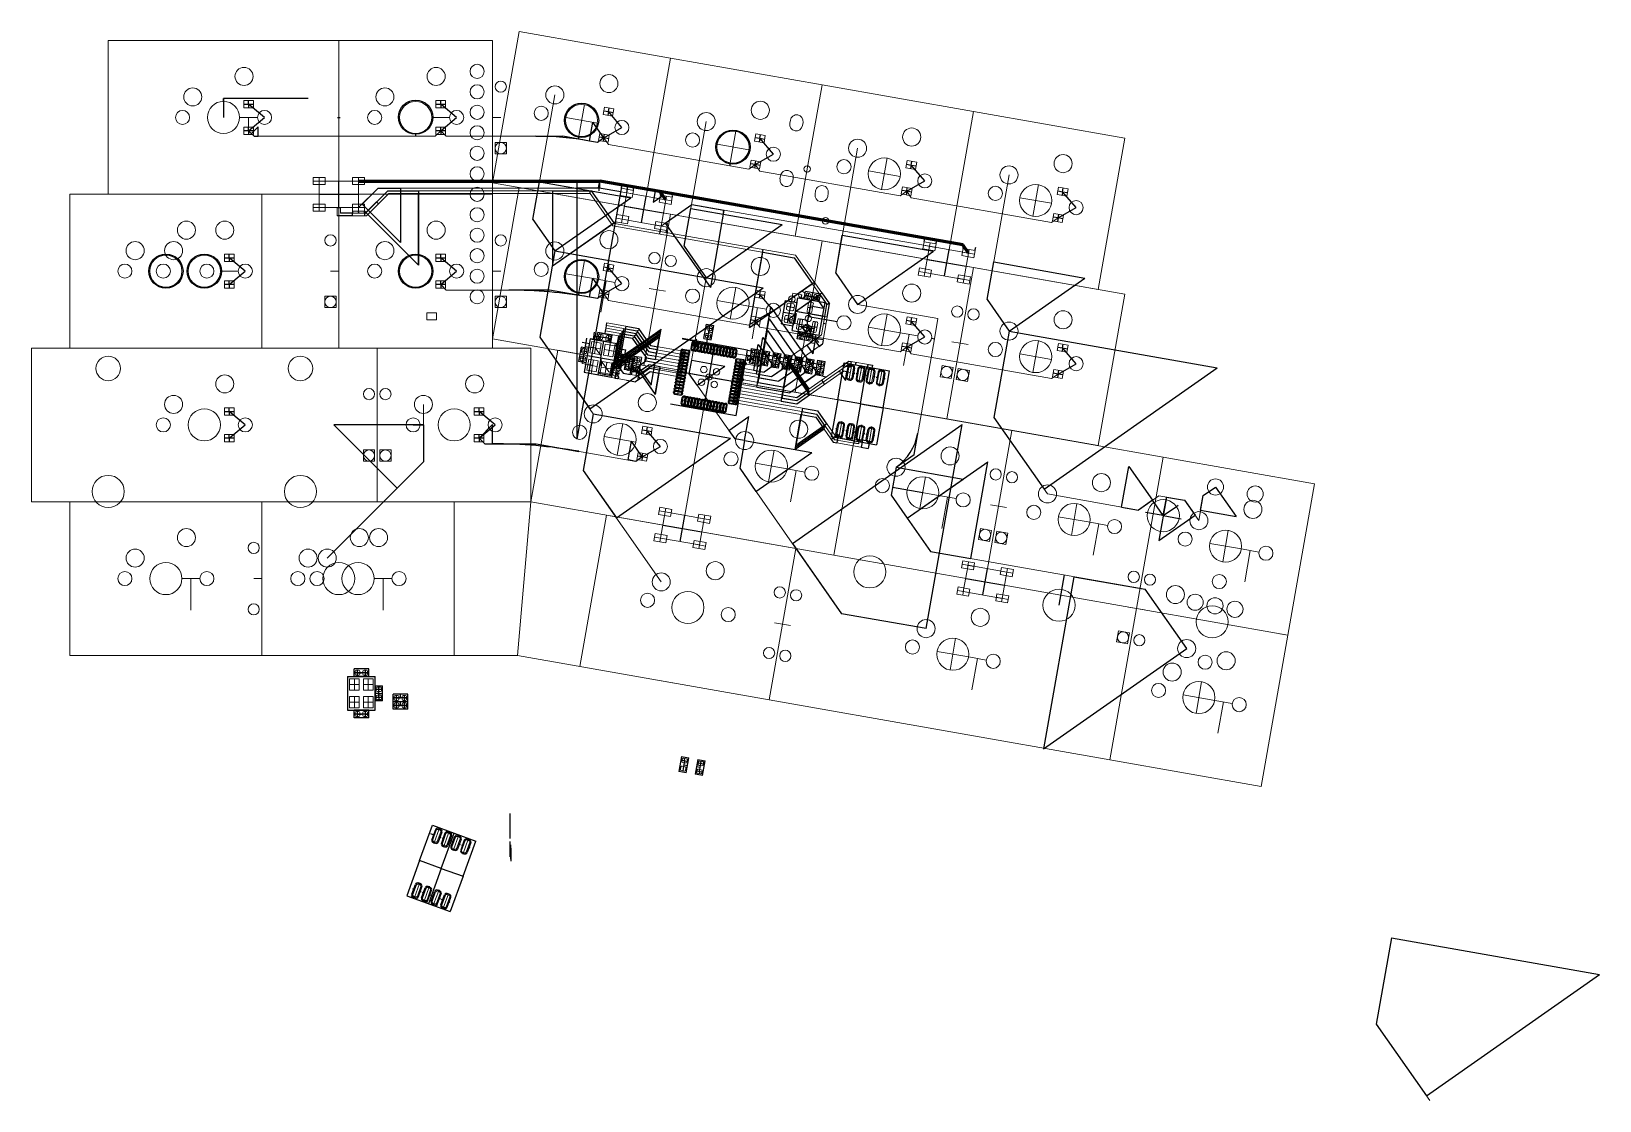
# Model space of a CAD drawing. Header units: millimetres. Extents: x -24 to 171, y -122 to 11.
import ezdxf

# ---------------------------------------------------------------- set-up
doc = ezdxf.new("R2010")
doc.units = ezdxf.units.MM
for name, color, linetype, lineweight, true_color in [('coponent footprints', 7, 'Continuous', 5, 0x000000), ('traces back 0.2mm', 94, 'Continuous', 20, 0x008000), ('traces back 0.6mm', 94, 'Continuous', 60, 0x008000), ('traces front 0.2mm', 14, 'Continuous', 20, 0x800000)]:
    doc.layers.add(name, color=color, linetype=linetype, lineweight=lineweight, true_color=true_color)
doc.layers.add('helplines', color=4, linetype='Continuous', true_color=0x00ffff)
doc.layers.add('helplines curves', color=3, linetype='Continuous', true_color=0x00ff00)

msp = doc.modelspace()

# ---------------------------------------------------------------- linework, layer by layer
at = {"layer": 'coponent footprints'}
for p, q in [((33.34, -8.1), (36.65, 10.66)), ((36.65, 10.66), (55.41, 7.36)), ((-14.29, -9.53), (-14.29, 9.53)), ((33.34, 9.53), (-14.29, 9.53)), ((14.29, -9.53), (14.29, 9.53)), ((33.34, -9.53), (33.34, 9.53)), ((52.1, -11.41), (55.41, 7.36)), ((55.41, 7.36), (74.17, 4.05)), ((70.86, -14.71), (74.17, 4.05)), ((72.94, -2.9), (74.17, 4.05)), ((74.17, 4.05), (92.93, 0.74)), ((3.7, 2.1), (2.5, 2.1)), ((2.5, 1.2), (2.5, 2.1)), ((3.7, 1.2), (3.7, 2.1)), ((27.51, 2.1), (26.31, 2.1)), ((26.31, 1.2), (26.31, 2.1)), ((27.51, 1.2), (27.51, 2.1)), ((4.21, 0), (1.99, 0)), ((3.7, 1.2), (2.5, 1.2)), ((28.02, 0), (25.81, 0)), ((27.51, 1.2), (26.31, 1.2)), ((33.34, 0), (34.36, 0)), ((44.72, 1.59), (44.03, -2.33)), ((47.04, 0.38), (47.2, 1.26)), ((48.22, 0.17), (47.04, 0.38)), ((48.38, 1.05), (47.2, 1.26)), ((48.22, 0.17), (48.38, 1.05)), ((89.62, -18.02), (92.93, 0.74)), ((92.93, 0.74), (111.69, -2.57)), ((2.5, -1.2), (3.7, -1.2)), ((2.5, -2.1), (2.5, -1.2)), ((3.7, -2.1), (3.7, -1.2)), ((26.31, -1.2), (27.51, -1.2)), ((26.31, -2.1), (26.31, -1.2)), ((27.51, -2.1), (27.51, -1.2)), ((42.41, -0.02), (46.34, -0.72)), ((63.48, -1.72), (62.79, -5.64)), ((70.18, -0.73), (70.25, -0.34)), ((71.82, -0.62), (71.75, -1.01)), ((2.5, -2.1), (3.7, -2.1)), ((26.31, -2.1), (27.51, -2.1)), ((35.06, -3.11), (33.66, -3.11)), ((33.66, -4.51), (33.66, -3.11)), ((35.06, -4.51), (35.06, -3.11)), ((46.47, -2.87), (46.62, -1.99)), ((46.47, -2.87), (47.65, -3.08)), ((46.62, -1.99), (47.81, -2.2)), ((47.65, -3.08), (47.81, -2.2)), ((61.17, -3.33), (65.1, -4.03)), ((65.8, -2.93), (65.96, -2.05)), ((66.98, -3.14), (65.8, -2.93)), ((67.14, -2.25), (65.96, -2.05)), ((66.98, -3.14), (67.14, -2.25)), ((108.38, -21.33), (111.69, -2.57)), ((35.06, -4.51), (33.66, -4.51)), ((65.23, -6.18), (65.39, -5.29)), ((65.39, -5.29), (66.57, -5.5)), ((66.41, -6.39), (66.57, -5.5)), ((82.24, -5.02), (81.55, -8.95)), ((84.56, -6.24), (84.72, -5.35)), ((85.9, -5.56), (84.72, -5.35)), ((85.74, -6.45), (85.9, -5.56)), ((12.59, -7.43), (11.09, -7.43)), ((11.09, -8.33), (11.09, -7.43)), ((11.84, -8.33), (11.84, -7.43)), ((12.59, -8.33), (12.59, -7.43)), ((17.49, -7.43), (15.99, -7.43)), ((15.99, -8.33), (15.99, -7.43)), ((16.74, -8.33), (16.74, -7.43)), ((17.49, -8.33), (17.49, -7.43)), ((65.23, -6.18), (66.41, -6.39)), ((68.96, -7.63), (69.03, -7.23)), ((70.61, -7.51), (70.54, -7.9)), ((79.93, -6.64), (83.86, -7.33)), ((85.74, -6.45), (84.56, -6.24)), ((-19.05, -28.58), (-19.05, -9.53)), ((-19.05, -28.58), (-19.05, -9.53)), ((-19.05, -9.53), (33.34, -9.53)), ((-19.05, -9.53), (4.76, -9.53)), ((4.76, -28.58), (4.76, -9.53)), ((12.59, -7.88), (11.09, -7.88)), ((12.59, -8.33), (11.09, -8.33)), ((16.74, -7.88), (11.84, -7.88)), ((11.84, -11.18), (11.84, -7.88)), ((14.29, -9.53), (14.29, -28.58)), ((17.49, -7.88), (15.99, -7.88)), ((17.49, -8.33), (15.99, -8.33)), ((16.74, -11.18), (16.74, -7.88)), ((33.34, -8.1), (52.1, -11.41)), ((33.34, -27.44), (36.65, -8.68)), ((33.34, -28.58), (33.34, -9.53)), ((36.65, -8.68), (55.41, -11.99)), ((49.16, -9.67), (49.31, -8.78)), ((50.63, -9.93), (49.16, -9.67)), ((50.71, -9.49), (49.23, -9.22)), ((50.79, -9.04), (49.31, -8.78)), ((49.4, -12.6), (49.97, -9.36)), ((49.89, -9.8), (50.05, -8.91)), ((54.8, -10.21), (49.97, -9.36)), ((50.63, -9.93), (50.79, -9.04)), ((53.98, -10.52), (54.14, -9.63)), ((55.61, -9.89), (54.14, -9.63)), ((73.3, -9.51), (73.37, -9.11)), ((74.94, -9.39), (74.88, -9.79)), ((83.99, -9.49), (84.15, -8.6)), ((83.99, -9.49), (85.17, -9.7)), ((84.15, -8.6), (85.33, -8.81)), ((85.17, -9.7), (85.33, -8.81)), ((101, -8.33), (100.31, -12.26)), ((103.32, -9.55), (103.48, -8.66)), ((104.51, -9.76), (103.32, -9.55)), ((104.66, -8.87), (103.48, -8.66)), ((104.51, -9.76), (104.66, -8.87)), ((12.59, -10.73), (11.09, -10.73)), ((11.09, -11.63), (11.09, -10.73)), ((12.59, -11.18), (11.09, -11.18)), ((12.59, -11.63), (11.09, -11.63)), ((11.84, -11.63), (11.84, -10.73)), ((16.74, -11.18), (11.84, -11.18)), ((12.59, -11.63), (12.59, -10.73)), ((17.49, -10.73), (15.99, -10.73)), ((15.99, -11.63), (15.99, -10.73)), ((17.49, -11.18), (15.99, -11.18)), ((17.49, -11.63), (15.99, -11.63)), ((16.74, -11.63), (16.74, -10.73)), ((17.49, -11.63), (17.49, -10.73)), ((52.1, -11.41), (70.86, -14.71)), ((55.46, -10.78), (53.98, -10.52)), ((55.54, -10.34), (54.06, -10.08)), ((54.22, -13.46), (54.8, -10.21)), ((54.72, -10.65), (54.88, -9.76)), ((55.46, -10.78), (55.61, -9.89)), ((98.69, -9.95), (102.62, -10.64)), ((48.58, -12.92), (48.74, -12.03)), ((50.06, -13.18), (48.58, -12.92)), ((50.14, -12.74), (48.66, -12.47)), ((50.22, -12.29), (48.74, -12.03)), ((49.32, -13.05), (49.48, -12.16)), ((54.22, -13.46), (49.4, -12.6)), ((50.06, -13.18), (50.22, -12.29)), ((52.1, -30.75), (55.41, -11.99)), ((53.41, -13.77), (53.56, -12.88)), ((54.96, -13.59), (53.49, -13.33)), ((55.04, -13.14), (53.56, -12.88)), ((54.15, -13.9), (54.3, -13.01)), ((54.88, -14.03), (55.04, -13.14)), ((55.41, -11.99), (74.17, -15.3)), ((102.75, -12.8), (102.91, -11.91)), ((102.75, -12.8), (103.93, -13.01)), ((102.91, -11.91), (104.09, -12.12)), ((103.93, -13.01), (104.09, -12.12)), ((54.88, -14.03), (53.41, -13.77)), ((70.86, -14.71), (89.62, -18.02)), ((70.86, -34.06), (74.17, -15.3)), ((74.17, -15.3), (92.93, -18.6)), ((86.68, -16.28), (86.83, -15.4)), ((88.31, -15.66), (86.83, -15.4)), ((87.41, -16.41), (87.57, -15.53)), ((1.32, -16.95), (0.12, -16.95)), ((0.12, -17.85), (0.12, -16.95)), ((1.32, -17.85), (1.32, -16.95)), ((27.51, -16.95), (26.31, -16.95)), ((26.31, -17.85), (26.31, -16.95)), ((27.51, -17.85), (27.51, -16.95)), ((88.15, -16.54), (86.68, -16.28)), ((88.23, -16.1), (86.75, -15.84)), ((86.92, -19.22), (87.49, -15.97)), ((92.32, -16.82), (87.49, -15.97)), ((88.15, -16.54), (88.31, -15.66)), ((91.5, -17.13), (91.66, -16.25)), ((92.98, -17.4), (91.5, -17.13)), ((93.06, -16.95), (91.58, -16.69)), ((93.14, -16.51), (91.66, -16.25)), ((91.75, -20.07), (92.32, -16.82)), ((92.24, -17.27), (92.4, -16.38)), ((92.98, -17.4), (93.14, -16.51)), ((1.82, -19.05), (-0.39, -19.05)), ((1.32, -17.85), (0.12, -17.85)), ((13.26, -19.05), (14.29, -19.05)), ((27.51, -17.85), (26.31, -17.85)), ((33.34, -19.05), (34.36, -19.05)), ((42.41, -19.37), (46.34, -20.06)), ((44.72, -17.75), (44.03, -21.68)), ((47.04, -18.97), (47.2, -18.08)), ((48.22, -19.18), (47.04, -18.97)), ((48.38, -18.29), (47.2, -18.08)), ((48.22, -19.18), (48.38, -18.29)), ((86.1, -19.53), (86.26, -18.65)), ((87.66, -19.35), (86.18, -19.09)), ((87.74, -18.91), (86.26, -18.65)), ((86.84, -19.66), (87, -18.78)), ((91.75, -20.07), (86.92, -19.22)), ((87.58, -19.79), (87.74, -18.91)), ((89.62, -18.02), (108.38, -21.33)), ((92.93, -18.6), (89.62, -37.37)), ((92.93, -18.6), (111.69, -21.91)), ((0.12, -20.25), (1.32, -20.25)), ((0.12, -21.15), (0.12, -20.25)), ((0.12, -21.15), (1.32, -21.15)), ((1.32, -21.15), (1.32, -20.25)), ((26.31, -20.25), (27.51, -20.25)), ((26.31, -21.15), (26.31, -20.25)), ((26.31, -21.15), (27.51, -21.15)), ((27.51, -21.15), (27.51, -20.25)), ((48.51, -20.45), (46.34, -20.06)), ((46.47, -22.22), (46.62, -21.33)), ((46.62, -21.33), (47.81, -21.54)), ((47.42, -20.25), (46.74, -24.13)), ((52.74, -21.19), (53.75, -21.37)), ((53.75, -21.37), (54.76, -21.55)), ((63.48, -21.06), (62.79, -24.99)), ((87.58, -19.79), (86.1, -19.53)), ((90.93, -20.38), (91.09, -19.5)), ((92.41, -20.65), (90.93, -20.38)), ((92.48, -20.2), (91.01, -19.94)), ((92.56, -19.76), (91.09, -19.5)), ((91.67, -20.52), (91.82, -19.63)), ((92.41, -20.65), (92.56, -19.76)), ((12.57, -22.16), (12.57, -23.56)), ((12.57, -22.16), (13.96, -22.16)), ((13.96, -22.16), (13.96, -23.56)), ((35.06, -22.16), (33.66, -22.16)), ((33.66, -23.56), (33.66, -22.16)), ((35.06, -23.56), (35.06, -22.16)), ((46.47, -22.22), (47.65, -22.43)), ((47.65, -22.43), (47.81, -21.54)), ((61.17, -22.68), (65.1, -23.37)), ((65.8, -22.28), (65.96, -21.39)), ((66.98, -22.48), (65.8, -22.28)), ((67.14, -21.6), (65.96, -21.39)), ((66.98, -22.48), (67.14, -21.6)), ((69.75, -23.63), (69.83, -23.19)), ((70.09, -23.01), (70.58, -23.09)), ((72.17, -22.24), (72.23, -21.91)), ((72.56, -22.45), (72.28, -22.4)), ((72.33, -24.01), (72.5, -23)), ((72.67, -21.84), (72.39, -21.79)), ((72.68, -22.88), (72.97, -22.93)), ((72.72, -22.34), (72.78, -22)), ((72.92, -24.11), (73.09, -23.1)), ((73.18, -22.07), (73.12, -22.41)), ((73.23, -22.57), (73.51, -22.62)), ((73.34, -21.96), (73.61, -22.01)), ((73.73, -22.17), (73.67, -22.5)), ((108.38, -40.67), (111.69, -21.91)), ((12.57, -23.56), (13.96, -23.56)), ((25.2, -24.2), (26.4, -24.2)), ((25.2, -25.1), (25.2, -24.2)), ((25.2, -25.1), (26.4, -25.1)), ((26.4, -25.1), (26.4, -24.2)), ((35.06, -23.56), (33.66, -23.56)), ((67.27, -23.75), (65.1, -23.37)), ((65.23, -25.53), (65.39, -24.64)), ((65.39, -24.64), (66.57, -24.85)), ((66.18, -23.56), (65.5, -27.43)), ((66.41, -25.73), (66.57, -24.85)), ((69.48, -25.16), (69.56, -24.71)), ((69.82, -24.53), (70.31, -24.62)), ((69.93, -23.89), (70.42, -23.98)), ((70.41, -25.32), (70.49, -24.88)), ((70.68, -23.8), (70.76, -23.35)), ((71, -26.08), (71.17, -25.08)), ((71.35, -24.95), (71.64, -25.01)), ((71.59, -26.19), (71.76, -25.18)), ((72.45, -24.18), (72.74, -24.24)), ((82.24, -24.37), (81.55, -28.29)), ((84.56, -25.58), (84.72, -24.7)), ((85.9, -24.91), (84.72, -24.7)), ((85.74, -25.79), (85.9, -24.91)), ((46.42, -27.32), (46.48, -26.99)), ((46.92, -26.92), (46.64, -26.87)), ((46.97, -27.42), (47.03, -27.08)), ((47.42, -27.15), (47.37, -27.49)), ((47.59, -27.04), (47.86, -27.09)), ((59.77, -26.87), (59.72, -27.15)), ((59.77, -26.87), (59.72, -27.15)), ((59.89, -26.2), (59.94, -25.93)), ((59.89, -26.2), (59.94, -25.93)), ((60.27, -26.82), (59.93, -26.76)), ((60.27, -26.82), (59.93, -26.76)), ((60, -26.37), (60.34, -26.42)), ((60, -26.37), (60.34, -26.42)), ((60.1, -25.81), (60.44, -25.87)), ((60.1, -25.81), (60.44, -25.87)), ((60.38, -26.98), (60.33, -27.26)), ((60.38, -26.98), (60.33, -27.26)), ((60.5, -26.31), (60.55, -26.04)), ((60.5, -26.31), (60.55, -26.04)), ((65.23, -25.53), (66.41, -25.73)), ((69.66, -25.42), (70.15, -25.5)), ((71.12, -26.26), (71.41, -26.31)), ((71.3, -27.18), (71.36, -26.85)), ((71.8, -26.78), (71.52, -26.74)), ((71.85, -27.28), (71.91, -26.95)), ((72.3, -27.02), (72.24, -27.35)), ((72.47, -26.9), (72.74, -26.95)), ((72.85, -27.11), (72.8, -27.45)), ((72.87, -26.41), (73.04, -25.41)), ((72.99, -26.59), (73.28, -26.64)), ((73.22, -25.28), (73.51, -25.34)), ((73.46, -26.52), (73.64, -25.51)), ((79.93, -25.98), (83.86, -26.68)), ((86.03, -27.06), (83.86, -26.68)), ((84.95, -26.87), (84.26, -30.74)), ((85.74, -25.79), (84.56, -25.58)), ((-23.81, -28.58), (-23.81, -47.63)), ((-23.81, -28.58), (38.1, -28.58)), ((-19.05, -28.58), (4.76, -28.58)), ((19.05, -47.63), (19.05, -28.58)), ((33.34, -27.44), (52.1, -30.75)), ((33.34, -28.58), (33.34, -27.74)), ((38.1, -28.58), (38.1, -47.63)), ((38.1, -47.63), (41.41, -28.86)), ((41.41, -28.86), (60.17, -32.17)), ((44.38, -29.04), (44.43, -28.77)), ((44.59, -28.65), (44.93, -28.71)), ((44.99, -29.15), (45.04, -28.88)), ((45.39, -29.16), (45.64, -27.78)), ((45.52, -28.47), (46.7, -28.68)), ((45.64, -27.78), (46.82, -27.99)), ((45.99, -29.27), (46.23, -27.89)), ((46.81, -27.53), (46.53, -27.48)), ((46.58, -29.37), (46.82, -27.99)), ((47.07, -29.46), (47.31, -28.08)), ((47.19, -28.77), (48.37, -28.98)), ((47.31, -28.08), (48.49, -28.29)), ((47.48, -27.65), (47.75, -27.7)), ((47.66, -29.56), (47.9, -28.18)), ((47.98, -27.25), (47.92, -27.59)), ((48.25, -29.66), (48.49, -28.29)), ((56.8, -28.99), (56.81, -28.89)), ((56.84, -29.05), (57.6, -29.18)), ((56.87, -28.85), (57.63, -28.98)), ((57.22, -29.11), (57.25, -28.92)), ((57.66, -29.14), (57.67, -29.04)), ((58.17, -27.94), (58.04, -28.7)), ((58.08, -28.76), (58.18, -28.78)), ((58.11, -28.32), (58.3, -28.35)), ((58.23, -27.9), (58.33, -27.91)), ((58.37, -27.97), (58.24, -28.73)), ((58.57, -28.01), (58.43, -28.77)), ((58.47, -28.83), (58.57, -28.84)), ((58.5, -28.39), (58.7, -28.42)), ((58.63, -27.97), (58.72, -27.98)), ((58.76, -28.04), (58.63, -28.8)), ((58.96, -28.08), (58.83, -28.84)), ((58.87, -28.9), (58.97, -28.91)), ((58.89, -28.46), (59.09, -28.49)), ((59.02, -28.04), (59.12, -28.05)), ((59.16, -28.11), (59.02, -28.87)), ((59.36, -28.15), (59.22, -28.91)), ((59.26, -28.97), (59.36, -28.98)), ((59.29, -28.53), (59.49, -28.56)), ((59.41, -28.1), (59.51, -28.12)), ((59.55, -28.18), (59.42, -28.94)), ((59.75, -28.21), (59.61, -28.98)), ((59.66, -29.04), (59.75, -29.05)), ((59.68, -28.6), (59.88, -28.63)), ((59.81, -28.17), (59.91, -28.19)), ((59.95, -28.25), (59.81, -29.01)), ((60.17, -27.37), (59.84, -27.31)), ((60.17, -27.37), (59.84, -27.31)), ((60.14, -28.28), (60.01, -29.05)), ((60.05, -29.11), (60.15, -29.12)), ((60.08, -28.67), (60.27, -28.7)), ((60.2, -28.24), (60.3, -28.26)), ((60.34, -28.32), (60.21, -29.08)), ((60.54, -28.35), (60.4, -29.12)), ((60.47, -28.74), (60.67, -28.77)), ((60.6, -28.31), (60.69, -28.33)), ((60.73, -28.39), (60.6, -29.15)), ((60.93, -28.42), (60.8, -29.19)), ((60.86, -28.8), (61.06, -28.84)), ((60.99, -28.38), (61.09, -28.4)), ((61.13, -28.46), (60.99, -29.22)), ((61.33, -28.49), (61.19, -29.26)), ((61.26, -28.87), (61.45, -28.91)), ((61.38, -28.45), (61.48, -28.47)), ((61.52, -28.53), (61.39, -29.29)), ((61.72, -28.56), (61.58, -29.33)), ((61.65, -28.94), (61.85, -28.98)), ((61.78, -28.52), (61.88, -28.54)), ((61.92, -28.6), (61.78, -29.36)), ((62.11, -28.63), (61.98, -29.39)), ((62.05, -29.01), (62.24, -29.05)), ((62.17, -28.59), (62.27, -28.61)), ((62.31, -28.67), (62.18, -29.43)), ((62.51, -28.7), (62.37, -29.46)), ((62.44, -29.08), (62.64, -29.12)), ((62.56, -28.66), (62.66, -28.68)), ((62.7, -28.74), (62.57, -29.5)), ((62.9, -28.77), (62.77, -29.53)), ((62.83, -29.15), (63.03, -29.19)), ((62.96, -28.73), (63.06, -28.75)), ((63.1, -28.8), (62.96, -29.57)), ((63.29, -28.84), (63.16, -29.6)), ((63.35, -28.8), (63.45, -28.82)), ((63.49, -28.87), (63.36, -29.64)), ((65.49, -29.24), (65.54, -28.96)), ((65.7, -28.85), (66.03, -28.91)), ((66.1, -29.34), (66.15, -29.07)), ((67.07, -29.09), (67.41, -29.15)), ((71.69, -27.4), (71.41, -27.35)), ((72.36, -27.51), (72.63, -27.56)), ((83.99, -28.83), (84.15, -27.95)), ((83.99, -28.83), (85.17, -29.04)), ((84.15, -27.95), (85.33, -28.16)), ((85.17, -29.04), (85.33, -28.16)), ((90.27, -27.81), (91.27, -27.99)), ((91.27, -27.99), (92.28, -28.16)), ((91.27, -27.99), (92.28, -28.16)), ((101, -27.68), (100.31, -31.6)), ((103.32, -28.89), (103.48, -28)), ((104.51, -29.1), (103.32, -28.89)), ((104.66, -28.21), (103.48, -28)), ((104.51, -29.1), (104.66, -28.21)), ((44.26, -29.71), (44.21, -29.99)), ((44.66, -30.21), (44.33, -30.15)), ((44.76, -29.66), (44.42, -29.6)), ((44.49, -29.21), (44.83, -29.26)), ((44.87, -29.82), (44.82, -30.1)), ((45.01, -31.33), (45.26, -29.95)), ((45.13, -30.64), (46.32, -30.85)), ((45.26, -29.95), (46.44, -30.16)), ((45.39, -29.16), (46.58, -29.37)), ((45.6, -31.43), (45.85, -30.05)), ((46.19, -31.54), (46.44, -30.16)), ((46.69, -31.62), (46.93, -30.24)), ((46.81, -30.93), (47.99, -31.14)), ((46.93, -30.24), (48.11, -30.45)), ((47.07, -29.46), (48.25, -29.66)), ((47.28, -31.73), (47.52, -30.35)), ((47.87, -31.83), (48.11, -30.45)), ((48.46, -30.76), (48.51, -30.5)), ((48.57, -30.92), (48.94, -30.98)), ((48.69, -29.49), (48.64, -29.76)), ((48.67, -30.39), (49.03, -30.45)), ((49.11, -29.98), (48.75, -29.92)), ((49.21, -29.45), (48.84, -29.38)), ((49.09, -30.87), (49.14, -30.61)), ((49.32, -29.6), (49.27, -29.87)), ((49.89, -30.71), (49.85, -30.98)), ((49.89, -30.71), (49.85, -30.98)), ((50.01, -30.04), (50.06, -29.76)), ((50.01, -30.04), (50.06, -29.76)), ((50.39, -30.65), (50.06, -30.59)), ((50.39, -30.65), (50.06, -30.59)), ((50.13, -30.2), (50.46, -30.26)), ((50.13, -30.2), (50.46, -30.26)), ((50.22, -29.65), (50.56, -29.71)), ((50.22, -29.65), (50.56, -29.71)), ((50.51, -30.81), (50.46, -31.09)), ((50.51, -30.81), (50.46, -31.09)), ((50.62, -30.14), (50.67, -29.87)), ((50.62, -30.14), (50.67, -29.87)), ((50.8, -30.87), (50.75, -31.14)), ((50.92, -30.2), (50.97, -29.92)), ((51.3, -30.81), (50.96, -30.75)), ((51.03, -30.36), (51.37, -30.42)), ((51.13, -29.81), (51.46, -29.87)), ((51.41, -30.97), (51.36, -31.25)), ((51.53, -30.3), (51.58, -30.03)), ((52.1, -30.75), (70.86, -34.06)), ((56.45, -30.96), (56.47, -30.86)), ((56.49, -31.02), (57.25, -31.15)), ((56.52, -30.56), (56.53, -30.47)), ((56.52, -30.82), (57.29, -30.95)), ((56.56, -30.62), (57.32, -30.76)), ((56.59, -30.17), (56.6, -30.07)), ((56.59, -30.42), (57.36, -30.56)), ((56.63, -30.23), (57.39, -30.36)), ((56.66, -29.78), (56.67, -29.68)), ((56.66, -30.03), (57.43, -30.17)), ((56.7, -29.83), (57.46, -29.97)), ((56.73, -29.38), (56.74, -29.28)), ((56.73, -29.64), (57.49, -29.77)), ((56.77, -29.44), (57.53, -29.57)), ((56.8, -29.24), (57.56, -29.38)), ((56.87, -31.08), (56.9, -30.89)), ((56.94, -30.69), (56.97, -30.49)), ((57.01, -30.3), (57.04, -30.1)), ((57.08, -29.9), (57.11, -29.7)), ((57.15, -29.51), (57.18, -29.31)), ((57.31, -31.11), (57.33, -31.01)), ((57.38, -30.72), (57.4, -30.62)), ((57.45, -30.32), (57.47, -30.22)), ((57.52, -29.93), (57.54, -29.83)), ((57.59, -29.53), (57.6, -29.44)), ((60.44, -29.17), (60.54, -29.19)), ((60.84, -29.24), (60.94, -29.26)), ((61.23, -29.31), (61.33, -29.33)), ((61.63, -29.38), (61.72, -29.4)), ((62.02, -29.45), (62.12, -29.47)), ((62.41, -29.52), (62.51, -29.54)), ((62.81, -29.59), (62.91, -29.61)), ((63.2, -29.66), (63.3, -29.68)), ((63.23, -29.22), (63.42, -29.26)), ((63.44, -30.87), (63.43, -30.97)), ((64.23, -31.16), (63.47, -31.03)), ((63.51, -30.48), (63.5, -30.58)), ((64.27, -30.97), (63.5, -30.83)), ((64.3, -30.77), (63.54, -30.63)), ((63.58, -30.08), (63.57, -30.18)), ((64.33, -30.57), (63.57, -30.44)), ((64.37, -30.37), (63.61, -30.24)), ((64.4, -30.18), (63.64, -30.04)), ((63.88, -30.9), (63.85, -31.1)), ((63.95, -30.5), (63.92, -30.7)), ((64.02, -30.11), (63.99, -30.31)), ((64.31, -31.02), (64.29, -31.12)), ((64.38, -30.63), (64.36, -30.73)), ((64.44, -30.24), (64.43, -30.33)), ((65.37, -29.91), (65.32, -30.18)), ((65.77, -30.4), (65.44, -30.34)), ((65.87, -29.85), (65.53, -29.79)), ((65.6, -29.4), (65.94, -29.46)), ((65.98, -30.01), (65.93, -30.29)), ((66.74, -30.15), (66.69, -30.42)), ((67.14, -30.65), (66.81, -30.59)), ((66.86, -29.48), (66.91, -29.2)), ((67.24, -30.09), (66.9, -30.03)), ((66.97, -29.64), (67.31, -29.7)), ((67.35, -30.26), (67.3, -30.53)), ((67.47, -29.59), (67.52, -29.31)), ((68.11, -30.39), (68.06, -30.67)), ((68.51, -30.89), (68.18, -30.83)), ((68.23, -29.72), (68.28, -29.44)), ((68.61, -30.34), (68.28, -30.28)), ((68.35, -29.88), (68.68, -29.94)), ((68.44, -29.33), (68.78, -29.39)), ((68.72, -30.5), (68.68, -30.77)), ((68.84, -29.83), (68.89, -29.55)), ((69.48, -30.63), (69.44, -30.91)), ((69.88, -31.13), (69.55, -31.07)), ((69.6, -29.96), (69.65, -29.69)), ((69.98, -30.58), (69.65, -30.52)), ((69.72, -30.12), (70.05, -30.18)), ((69.81, -29.57), (70.15, -29.63)), ((70.1, -30.74), (70.05, -31.02)), ((70.21, -30.07), (70.26, -29.79)), ((70.86, -30.87), (70.81, -31.15)), ((70.97, -30.2), (71.02, -29.93)), ((71.35, -30.82), (71.02, -30.76)), ((71.09, -30.37), (71.42, -30.43)), ((71.18, -29.81), (71.52, -29.87)), ((71.47, -30.98), (71.42, -31.26)), ((71.58, -30.31), (71.63, -30.04)), ((72.35, -30.45), (72.39, -30.17)), ((72.72, -31.06), (72.39, -31)), ((72.46, -30.61), (72.79, -30.67)), ((72.56, -30.06), (72.89, -30.12)), ((72.96, -30.55), (73, -30.28)), ((73.72, -30.69), (73.77, -30.41)), ((73.83, -30.85), (74.17, -30.91)), ((73.93, -30.3), (74.26, -30.36)), ((74.33, -30.8), (74.38, -30.52)), ((77.5, -30.91), (77.27, -32.19)), ((77.82, -30.82), (77.54, -32.39)), ((77.67, -30.79), (77.96, -30.84)), ((78.09, -31.02), (77.86, -32.3)), ((79.07, -31.04), (78.79, -32.61)), ((78.92, -31.01), (79.22, -31.06)), ((88.79, -32.13), (89.04, -30.75)), ((90.41, -30.99), (89.04, -30.75)), ((90.17, -32.37), (90.41, -30.99)), ((98.69, -29.29), (102.62, -29.99)), ((45.01, -31.33), (46.19, -31.54)), ((46.69, -31.62), (47.87, -31.83)), ((50.29, -31.2), (49.96, -31.14)), ((50.29, -31.2), (49.96, -31.14)), ((51.2, -31.36), (50.87, -31.3)), ((56.1, -32.93), (56.12, -32.83)), ((56.14, -32.99), (56.9, -33.12)), ((56.17, -32.53), (56.19, -32.44)), ((56.18, -32.79), (56.94, -32.92)), ((56.21, -32.59), (56.97, -32.73)), ((56.24, -32.14), (56.26, -32.04)), ((56.25, -32.39), (57.01, -32.53)), ((56.28, -32.2), (57.04, -32.33)), ((56.31, -31.75), (56.33, -31.65)), ((56.31, -32), (57.08, -32.14)), ((56.35, -31.8), (57.11, -31.94)), ((56.38, -31.35), (56.4, -31.25)), ((56.38, -31.61), (57.15, -31.74)), ((56.42, -31.41), (57.18, -31.54)), ((56.45, -31.21), (57.22, -31.35)), ((56.52, -33.05), (56.56, -32.86)), ((56.59, -32.66), (56.63, -32.46)), ((56.66, -32.26), (56.7, -32.07)), ((56.73, -31.87), (56.77, -31.67)), ((56.8, -31.48), (56.84, -31.28)), ((56.86, -50.93), (60.17, -32.17)), ((56.96, -33.08), (56.98, -32.98)), ((57.03, -32.69), (57.05, -32.59)), ((57.1, -32.29), (57.12, -32.19)), ((57.17, -31.9), (57.19, -31.8)), ((57.24, -31.5), (57.26, -31.41)), ((60.17, -32.17), (78.93, -35.48)), ((63.1, -32.84), (63.08, -32.94)), ((63.88, -33.13), (63.12, -33)), ((63.17, -32.45), (63.15, -32.55)), ((63.92, -32.94), (63.15, -32.8)), ((63.95, -32.74), (63.19, -32.6)), ((63.24, -32.05), (63.22, -32.15)), ((63.99, -32.54), (63.22, -32.41)), ((64.02, -32.34), (63.26, -32.21)), ((63.31, -31.66), (63.29, -31.76)), ((64.06, -32.15), (63.29, -32.01)), ((64.09, -31.95), (63.33, -31.82)), ((63.37, -31.27), (63.36, -31.36)), ((64.13, -31.75), (63.36, -31.62)), ((64.16, -31.56), (63.4, -31.42)), ((64.2, -31.36), (63.43, -31.22)), ((63.54, -32.87), (63.5, -33.06)), ((63.61, -32.47), (63.57, -32.67)), ((63.68, -32.08), (63.64, -32.28)), ((63.74, -31.69), (63.71, -31.88)), ((63.81, -31.29), (63.78, -31.49)), ((63.96, -32.99), (63.94, -33.09)), ((64.03, -32.6), (64.01, -32.7)), ((64.1, -32.21), (64.08, -32.3)), ((64.17, -31.81), (64.15, -31.91)), ((64.24, -31.42), (64.22, -31.52)), ((71.26, -31.37), (70.92, -31.31)), ((72.23, -31.12), (72.18, -31.39)), ((72.63, -31.61), (72.29, -31.55)), ((72.84, -31.22), (72.79, -31.5)), ((73.6, -31.36), (73.55, -31.63)), ((74, -31.85), (73.66, -31.8)), ((74.1, -31.3), (73.76, -31.24)), ((74.21, -31.46), (74.16, -31.74)), ((77.39, -32.37), (77.69, -32.42)), ((78.75, -31.13), (78.52, -32.41)), ((78.64, -32.59), (78.94, -32.64)), ((79.34, -31.24), (79.11, -32.52)), ((80, -31.35), (79.77, -32.63)), ((79.89, -32.81), (80.19, -32.86)), ((80.32, -31.26), (80.04, -32.83)), ((80.17, -31.23), (80.47, -31.28)), ((80.59, -31.46), (80.36, -32.74)), ((81.25, -31.57), (81.02, -32.85)), ((81.14, -33.03), (81.44, -33.08)), ((81.57, -31.48), (81.29, -33.05)), ((81.42, -31.45), (81.72, -31.5)), ((81.84, -31.68), (81.61, -32.96)), ((90.17, -32.37), (88.79, -32.13)), ((90.81, -32.48), (91.05, -31.11)), ((92.19, -32.72), (90.81, -32.48)), ((92.43, -31.35), (91.05, -31.11)), ((92.19, -32.72), (92.43, -31.35)), ((102.75, -32.14), (102.91, -31.25)), ((102.75, -32.14), (103.93, -32.35)), ((102.91, -31.25), (104.09, -31.46)), ((103.93, -32.35), (104.09, -31.46)), ((55.89, -34.11), (55.91, -34.01)), ((55.93, -34.17), (56.7, -34.3)), ((55.96, -33.72), (55.98, -33.62)), ((55.97, -33.97), (56.73, -34.1)), ((56, -33.77), (56.77, -33.91)), ((56.03, -33.32), (56.05, -33.22)), ((56.04, -33.58), (56.8, -33.71)), ((56.07, -33.38), (56.83, -33.51)), ((56.11, -33.18), (56.87, -33.32)), ((56.31, -34.23), (56.35, -34.04)), ((56.38, -33.84), (56.42, -33.64)), ((56.45, -33.45), (56.49, -33.25)), ((56.75, -34.26), (56.77, -34.16)), ((56.82, -33.87), (56.84, -33.77)), ((56.85, -35.47), (56.98, -34.71)), ((56.89, -33.47), (56.91, -33.37)), ((57.14, -34.68), (57.04, -34.67)), ((57.04, -35.51), (57.18, -34.74)), ((57.24, -35.54), (57.37, -34.78)), ((57.53, -34.75), (57.43, -34.74)), ((57.44, -35.57), (57.57, -34.81)), ((57.63, -35.61), (57.77, -34.85)), ((57.92, -34.82), (57.83, -34.81)), ((57.83, -35.64), (57.96, -34.88)), ((58.03, -35.68), (58.16, -34.92)), ((58.32, -34.89), (58.22, -34.88)), ((58.22, -35.71), (58.36, -34.95)), ((58.71, -34.96), (58.61, -34.94)), ((62.75, -34.81), (62.73, -34.91)), ((63.54, -35.1), (62.77, -34.97)), ((62.82, -34.42), (62.8, -34.52)), ((63.57, -34.9), (62.81, -34.77)), ((63.61, -34.71), (62.84, -34.57)), ((62.89, -34.02), (62.87, -34.12)), ((63.64, -34.51), (62.88, -34.38)), ((63.68, -34.31), (62.91, -34.18)), ((62.96, -33.63), (62.94, -33.73)), ((63.71, -34.12), (62.95, -33.98)), ((63.74, -33.92), (62.98, -33.79)), ((63.03, -33.23), (63.01, -33.33)), ((63.78, -33.72), (63.02, -33.59)), ((63.81, -33.53), (63.05, -33.39)), ((63.85, -33.33), (63.09, -33.19)), ((63.19, -34.84), (63.15, -35.03)), ((63.26, -34.44), (63.22, -34.64)), ((63.33, -34.05), (63.29, -34.25)), ((63.4, -33.66), (63.36, -33.85)), ((63.47, -33.26), (63.43, -33.46)), ((63.61, -34.96), (63.59, -35.06)), ((63.68, -34.57), (63.66, -34.67)), ((63.75, -34.17), (63.73, -34.27)), ((63.82, -33.78), (63.8, -33.88)), ((63.89, -33.39), (63.87, -33.49)), ((70.86, -34.06), (89.62, -37.37)), ((1.32, -36), (0.12, -36)), ((0.12, -36.9), (0.12, -36)), ((1.32, -36.9), (0.12, -36.9)), ((1.32, -36.9), (1.32, -36)), ((32.27, -36), (31.07, -36)), ((31.07, -36.9), (31.07, -36)), ((32.27, -36.9), (31.07, -36.9)), ((32.27, -36.9), (32.27, -36)), ((56.98, -35.55), (56.89, -35.53)), ((57.11, -35.12), (56.91, -35.09)), ((57.38, -35.62), (57.28, -35.6)), ((57.5, -35.19), (57.31, -35.16)), ((57.77, -35.68), (57.67, -35.67)), ((57.9, -35.26), (57.7, -35.23)), ((58.17, -35.75), (58.07, -35.74)), ((58.29, -35.33), (58.09, -35.3)), ((58.42, -35.75), (58.56, -34.99)), ((58.56, -35.82), (58.46, -35.81)), ((58.69, -35.4), (58.49, -35.37)), ((58.62, -35.78), (58.75, -35.02)), ((58.82, -35.82), (58.95, -35.05)), ((58.95, -35.89), (58.86, -35.88)), ((59.08, -35.47), (58.88, -35.44)), ((59.11, -35.03), (59.01, -35.01)), ((59.01, -35.85), (59.15, -35.09)), ((59.21, -35.89), (59.34, -35.12)), ((59.35, -35.96), (59.25, -35.95)), ((59.47, -35.54), (59.28, -35.51)), ((59.5, -35.1), (59.4, -35.08)), ((59.41, -35.92), (59.54, -35.16)), ((59.6, -35.96), (59.74, -35.19)), ((59.74, -36.03), (59.64, -36.01)), ((59.87, -35.61), (59.67, -35.58)), ((59.89, -35.17), (59.8, -35.15)), ((59.8, -35.99), (59.93, -35.23)), ((60, -36.03), (60.13, -35.26)), ((60.14, -36.1), (60.04, -36.08)), ((60.26, -35.68), (60.06, -35.64)), ((60.29, -35.24), (60.19, -35.22)), ((60.19, -36.06), (60.33, -35.3)), ((60.39, -36.1), (60.53, -35.33)), ((60.53, -36.17), (60.43, -36.15)), ((60.65, -35.75), (60.46, -35.71)), ((60.68, -35.31), (60.58, -35.29)), ((60.59, -36.13), (60.72, -35.37)), ((60.78, -36.17), (60.92, -35.4)), ((60.92, -36.24), (60.83, -36.22)), ((61.05, -35.82), (60.85, -35.78)), ((61.08, -35.38), (60.98, -35.36)), ((60.98, -36.2), (61.12, -35.44)), ((61.18, -36.23), (61.31, -35.47)), ((61.32, -36.31), (61.22, -36.29)), ((61.44, -35.89), (61.25, -35.85)), ((61.47, -35.45), (61.37, -35.43)), ((61.38, -36.27), (61.51, -35.51)), ((61.57, -36.3), (61.71, -35.54)), ((61.71, -36.38), (61.61, -36.36)), ((61.84, -35.96), (61.64, -35.92)), ((61.86, -35.52), (61.76, -35.5)), ((61.77, -36.34), (61.9, -35.58)), ((61.97, -36.37), (62.1, -35.61)), ((62.11, -36.45), (62.01, -36.43)), ((62.23, -36.03), (62.03, -35.99)), ((62.26, -35.59), (62.16, -35.57)), ((62.16, -36.41), (62.3, -35.64)), ((62.68, -35.2), (62.66, -35.3)), ((63.47, -35.5), (62.7, -35.36)), ((63.5, -35.3), (62.74, -35.16)), ((63.12, -35.23), (63.09, -35.43)), ((63.54, -35.36), (63.52, -35.46)), ((75.62, -54.24), (78.93, -35.48)), ((78.93, -35.48), (97.69, -38.79)), ((18.03, -38.1), (19.05, -38.1)), ((19.05, -38.1), (20.07, -38.1)), ((49.48, -37.94), (48.79, -41.86)), ((51.8, -39.15), (51.96, -38.26)), ((53.14, -38.47), (51.96, -38.26)), ((52.99, -39.36), (53.14, -38.47)), ((76.02, -39.28), (76.25, -38)), ((76.29, -39.48), (76.57, -37.91)), ((76.71, -37.93), (76.42, -37.88)), ((76.61, -39.39), (76.84, -38.11)), ((77.27, -39.5), (77.5, -38.22)), ((77.54, -39.7), (77.82, -38.13)), ((77.97, -38.15), (77.67, -38.1)), ((77.86, -39.61), (78.09, -38.33)), ((78.52, -39.72), (78.75, -38.44)), ((78.79, -39.92), (79.07, -38.35)), ((79.22, -38.37), (78.92, -38.32)), ((79.11, -39.83), (79.34, -38.55)), ((79.77, -39.94), (80, -38.66)), ((80.04, -40.14), (80.32, -38.57)), ((80.47, -38.59), (80.17, -38.54)), ((80.36, -40.05), (80.59, -38.77)), ((89.62, -37.37), (108.38, -40.67)), ((94.38, -57.55), (97.69, -38.79)), ((97.69, -38.79), (116.45, -42.1)), ((0.12, -39.3), (1.32, -39.3)), ((0.12, -40.2), (0.12, -39.3)), ((0.12, -40.2), (1.32, -40.2)), ((1.32, -40.2), (1.32, -39.3)), ((31.07, -39.3), (32.27, -39.3)), ((31.07, -40.2), (31.07, -39.3)), ((31.07, -40.2), (32.27, -40.2)), ((32.27, -40.2), (32.27, -39.3)), ((47.17, -39.55), (51.1, -40.24)), ((52.99, -39.36), (51.8, -39.15)), ((76.44, -39.51), (76.14, -39.46)), ((77.69, -39.73), (77.39, -39.68)), ((78.94, -39.95), (78.64, -39.9)), ((80.19, -40.17), (79.89, -40.12)), ((18.72, -41.21), (17.33, -41.21)), ((17.33, -42.61), (17.33, -41.21)), ((18.72, -42.61), (17.33, -42.61)), ((18.72, -42.61), (18.72, -41.21)), ((20.77, -41.21), (19.37, -41.21)), ((19.37, -42.61), (19.37, -41.21)), ((20.77, -42.61), (19.37, -42.61)), ((20.77, -42.61), (20.77, -41.21)), ((51.23, -42.4), (51.39, -41.51)), ((51.23, -42.4), (52.41, -42.61)), ((51.39, -41.51), (52.57, -41.72)), ((52.41, -42.61), (52.57, -41.72)), ((68.24, -41.24), (67.55, -45.17)), ((113.14, -60.86), (116.45, -42.1)), ((116.45, -42.1), (135.21, -45.4)), ((65.93, -42.86), (69.86, -43.55)), ((72.04, -43.94), (69.86, -43.55)), ((70.95, -43.74), (70.26, -47.62)), ((87, -44.55), (86.31, -48.48)), ((84.69, -46.17), (88.62, -46.86)), ((128.59, -82.93), (135.21, -45.4)), ((-23.81, -47.63), (38.1, -47.63)), ((-19.05, -66.67), (-19.05, -47.63)), ((4.76, -66.67), (4.76, -47.63)), ((4.76, -47.63), (23.81, -47.63)), ((4.76, -66.67), (4.76, -47.63)), ((4.76, -47.63), (23.81, -47.63)), ((4.76, -66.67), (4.76, -47.63)), ((28.58, -66.67), (28.58, -47.63)), ((36.43, -66.67), (38.1, -47.63)), ((38.1, -47.63), (56.86, -50.93)), ((53.92, -49.2), (54.07, -48.31)), ((55.55, -48.57), (54.07, -48.31)), ((54.66, -49.33), (54.81, -48.44)), ((55.39, -49.46), (55.55, -48.57)), ((90.8, -47.24), (88.62, -46.86)), ((89.71, -47.05), (89.02, -50.93)), ((95.03, -47.99), (96.04, -48.17)), ((96.04, -48.17), (97.04, -48.35)), ((96.04, -48.17), (97.04, -48.35)), ((105.76, -47.86), (105.07, -51.79)), ((44.17, -68.04), (47.48, -49.28)), ((47.48, -49.28), (70.93, -53.41)), ((52.17, -50.11), (70.93, -53.41)), ((52.17, -50.11), (70.93, -53.41)), ((55.39, -49.46), (53.92, -49.2)), ((55.47, -49.01), (54, -48.75)), ((54.16, -52.13), (54.73, -48.88)), ((59.56, -49.73), (54.73, -48.88)), ((58.74, -50.05), (58.9, -49.16)), ((60.22, -50.31), (58.74, -50.05)), ((60.3, -49.86), (58.82, -49.6)), ((60.38, -49.42), (58.9, -49.16)), ((58.99, -52.98), (59.56, -49.73)), ((59.48, -50.18), (59.64, -49.29)), ((60.22, -50.31), (60.38, -49.42)), ((103.45, -49.48), (107.38, -50.17)), ((109.56, -50.55), (107.38, -50.17)), ((108.47, -50.36), (107.79, -54.23)), ((53.34, -52.45), (53.5, -51.56)), ((54.82, -52.71), (53.34, -52.45)), ((54.9, -52.26), (53.42, -52)), ((54.98, -51.82), (53.5, -51.56)), ((54.08, -52.58), (54.24, -51.69)), ((58.99, -52.98), (54.16, -52.13)), ((54.82, -52.71), (54.98, -51.82)), ((56.86, -50.93), (75.62, -54.24)), ((58.17, -53.3), (58.33, -52.41)), ((59.8, -52.67), (58.33, -52.41)), ((93.56, -52.31), (93.8, -50.93)), ((94.93, -52.55), (93.56, -52.31)), ((95.18, -51.18), (93.8, -50.93)), ((94.93, -52.55), (95.18, -51.18)), ((95.57, -52.67), (95.82, -51.29)), ((97.19, -51.53), (95.82, -51.29)), ((96.95, -52.91), (97.19, -51.53)), ((124.52, -51.17), (123.83, -55.09)), ((59.65, -53.56), (58.17, -53.3)), ((59.73, -53.11), (58.25, -52.85)), ((58.91, -53.43), (59.06, -52.54)), ((59.65, -53.56), (59.8, -52.67)), ((67.62, -72.17), (70.93, -53.41)), ((67.62, -72.17), (70.93, -53.41)), ((67.62, -72.17), (70.93, -53.41)), ((75.62, -54.24), (94.38, -57.55)), ((96.95, -52.91), (95.57, -52.67)), ((122.21, -52.78), (126.14, -53.48)), ((128.32, -53.86), (126.14, -53.48)), ((127.23, -53.67), (126.55, -57.54)), ((91.44, -55.81), (91.6, -54.93)), ((92.92, -56.07), (91.44, -55.81)), ((92.99, -55.63), (91.52, -55.37)), ((93.07, -55.19), (91.6, -54.93)), ((91.68, -58.75), (92.26, -55.5)), ((92.18, -55.94), (92.33, -55.06)), ((97.08, -56.35), (92.26, -55.5)), ((92.92, -56.07), (93.07, -55.19)), ((96.26, -56.66), (96.42, -55.78)), ((97.82, -56.48), (96.34, -56.22)), ((97.9, -56.04), (96.42, -55.78)), ((96.51, -59.6), (97.08, -56.35)), ((97, -56.79), (97.16, -55.91)), ((97.74, -56.92), (97.9, -56.04)), ((-2.94, -57.15), (-5.15, -57.15)), ((-4.04, -57.15), (-4.04, -61.08)), ((3.74, -57.15), (4.76, -57.15)), ((20.87, -57.15), (18.66, -57.15)), ((19.77, -57.15), (19.77, -61.08)), ((90.87, -59.06), (91.02, -58.18)), ((92.5, -58.44), (91.02, -58.18)), ((94.38, -57.55), (113.14, -60.86)), ((97.74, -56.92), (96.26, -56.66)), ((92.34, -59.32), (90.87, -59.06)), ((92.42, -58.88), (90.94, -58.62)), ((91.6, -59.19), (91.76, -58.31)), ((96.51, -59.6), (91.68, -58.75)), ((92.34, -59.32), (92.5, -58.44)), ((95.69, -59.91), (95.85, -59.03)), ((97.17, -60.17), (95.69, -59.91)), ((97.25, -59.73), (95.77, -59.47)), ((97.32, -59.29), (95.85, -59.03)), ((96.43, -60.04), (96.59, -59.16)), ((97.17, -60.17), (97.32, -59.29)), ((109.83, -79.62), (113.14, -60.86)), ((112.13, -60.68), (113.14, -60.86)), ((112.13, -60.68), (113.14, -60.86)), ((113.14, -60.86), (131.9, -64.16)), ((113.14, -60.86), (114.15, -61.03)), ((113.14, -60.86), (114.15, -61.03)), ((68.27, -62.62), (69.28, -62.79)), ((69.28, -62.79), (70.28, -62.97)), ((110.66, -65), (110.91, -63.62)), ((112.28, -63.86), (110.91, -63.62)), ((112.04, -65.24), (112.28, -63.86)), ((130.89, -63.99), (131.9, -64.16)), ((90.73, -64.55), (90.04, -68.48)), ((112.04, -65.24), (110.66, -65)), ((-19.05, -66.67), (4.76, -66.67)), ((4.76, -66.67), (36.44, -66.67)), ((4.76, -66.67), (23.81, -66.67)), ((4.76, -66.67), (23.81, -66.67)), ((36.43, -66.67), (67.62, -72.17)), ((88.42, -66.17), (92.35, -66.86)), ((94.52, -67.25), (92.35, -66.86)), ((93.44, -67.05), (92.75, -70.93)), ((15.63, -70.97), (15.63, -69.57)), ((15.63, -69.57), (16.83, -69.57)), ((16.23, -70.97), (16.23, -69.57)), ((16.32, -68.98), (16.32, -68.64)), ((16.74, -68.5), (16.46, -68.5)), ((16.74, -69.12), (16.46, -69.12)), ((16.83, -70.97), (16.83, -69.57)), ((16.88, -68.98), (16.88, -68.64)), ((17.28, -68.64), (17.28, -68.98)), ((17.33, -70.97), (17.33, -69.57)), ((17.33, -69.57), (18.53, -69.57)), ((17.42, -68.5), (17.7, -68.5)), ((17.42, -69.12), (17.7, -69.12)), ((17.84, -68.64), (17.84, -68.98)), ((17.93, -70.97), (17.93, -69.57)), ((18.53, -70.97), (18.53, -69.57)), ((48.86, -68.87), (67.62, -72.17)), ((48.86, -68.87), (67.62, -72.17)), ((121.21, -69.93), (120.52, -73.85)), ((15.63, -70.27), (16.83, -70.27)), ((15.63, -70.97), (16.83, -70.97)), ((15.63, -73.17), (15.63, -71.77)), ((15.63, -71.77), (16.83, -71.77)), ((16.23, -73.17), (16.23, -71.77)), ((16.83, -73.17), (16.83, -71.77)), ((17.33, -70.27), (18.53, -70.27)), ((17.33, -70.97), (18.53, -70.97)), ((17.33, -73.17), (17.33, -71.77)), ((17.33, -71.77), (18.53, -71.77)), ((17.93, -73.17), (17.93, -71.77)), ((18.53, -73.17), (18.53, -71.77)), ((18.93, -70.73), (18.93, -71)), ((18.93, -72.02), (18.93, -71.75)), ((19.44, -70.59), (19.07, -70.59)), ((19.44, -71.13), (19.07, -71.13)), ((19.07, -71.61), (19.44, -71.61)), ((19.57, -70.73), (19.57, -71)), ((19.57, -72.02), (19.57, -71.75)), ((21.16, -72.11), (21.16, -71.77)), ((21.16, -72.11), (21.16, -71.77)), ((21.58, -71.63), (21.3, -71.63)), ((21.58, -71.63), (21.3, -71.63)), ((21.72, -72.11), (21.72, -71.77)), ((21.72, -72.11), (21.72, -71.77)), ((22.12, -71.77), (22.12, -72.11)), ((22.12, -71.77), (22.12, -72.11)), ((22.26, -71.63), (22.54, -71.63)), ((22.26, -71.63), (22.54, -71.63)), ((22.68, -71.77), (22.68, -72.11)), ((22.68, -71.77), (22.68, -72.11)), ((118.91, -71.55), (122.83, -72.24)), ((15.63, -72.47), (16.83, -72.47)), ((15.63, -73.17), (16.83, -73.17)), ((16.32, -74.1), (16.32, -73.76)), ((16.74, -73.62), (16.46, -73.62)), ((16.88, -74.1), (16.88, -73.76)), ((17.28, -73.76), (17.28, -74.1)), ((17.33, -72.47), (18.53, -72.47)), ((17.33, -73.17), (18.53, -73.17)), ((17.42, -73.62), (17.7, -73.62)), ((17.84, -73.76), (17.84, -74.1)), ((19.07, -72.15), (19.44, -72.15)), ((21.16, -73.03), (21.16, -72.69)), ((21.58, -72.25), (21.3, -72.25)), ((21.58, -72.25), (21.3, -72.25)), ((21.58, -72.55), (21.3, -72.55)), ((21.58, -73.17), (21.3, -73.17)), ((21.72, -73.03), (21.72, -72.69)), ((22.12, -72.69), (22.12, -73.03)), ((22.26, -72.25), (22.54, -72.25)), ((22.26, -72.25), (22.54, -72.25)), ((22.26, -72.55), (22.54, -72.55)), ((22.26, -73.17), (22.54, -73.17)), ((22.68, -72.69), (22.68, -73.03)), ((67.62, -72.17), (109.83, -79.62)), ((125.01, -72.62), (122.83, -72.24)), ((123.92, -72.43), (123.24, -76.3)), ((16.74, -74.24), (16.46, -74.24)), ((17.42, -74.24), (17.7, -74.24)), ((56.85, -79.52), (56.8, -79.78)), ((57.37, -79.47), (57, -79.41)), ((57.48, -79.63), (57.43, -79.89)), ((109.83, -79.62), (128.59, -82.93)), ((56.62, -80.79), (56.67, -80.52)), ((56.73, -80.94), (57.1, -81.01)), ((56.83, -80.41), (57.19, -80.48)), ((57.27, -80), (56.91, -79.94)), ((57.25, -80.9), (57.3, -80.63)), ((58.64, -81.14), (58.68, -80.88)), ((58.75, -81.3), (59.11, -81.36)), ((58.86, -79.87), (58.81, -80.14)), ((58.84, -80.77), (59.2, -80.83)), ((59.29, -80.36), (58.92, -80.29)), ((59.38, -79.83), (59.02, -79.76)), ((59.27, -81.25), (59.31, -80.99)), ((59.49, -79.98), (59.44, -80.25)), ((26.37, -88.32), (25.93, -89.54)), ((26.7, -88.28), (26.16, -89.78)), ((26.93, -88.52), (26.49, -89.74)), ((26.56, -88.23), (26.84, -88.33)), ((27.56, -88.75), (27.12, -89.97)), ((27.9, -88.71), (27.35, -90.22)), ((28.13, -88.96), (27.68, -90.18)), ((27.76, -88.66), (28.04, -88.77)), ((28.76, -89.19), (28.31, -90.41)), ((29.09, -89.15), (28.54, -90.65)), ((29.32, -89.39), (28.88, -90.61)), ((28.95, -89.1), (29.23, -89.2)), ((26.01, -89.73), (26.3, -89.83)), ((27.21, -90.17), (27.49, -90.27)), ((28.4, -90.6), (28.68, -90.7)), ((29.95, -89.62), (29.51, -90.84)), ((29.6, -91.03), (29.88, -91.14)), ((30.28, -89.58), (29.74, -91.09)), ((30.51, -89.83), (30.07, -91.05)), ((30.14, -89.53), (30.42, -89.63)), ((23.46, -96.31), (23.91, -95.08)), ((23.69, -96.55), (24.24, -95.05)), ((24.38, -95.1), (24.1, -94.99)), ((23.83, -96.6), (23.55, -96.5)), ((24.03, -96.51), (24.47, -95.29)), ((24.66, -96.74), (25.1, -95.52)), ((25.03, -97.03), (24.75, -96.93)), ((24.89, -96.98), (25.43, -95.48)), ((25.22, -96.94), (25.66, -95.72)), ((25.57, -95.53), (25.29, -95.43)), ((25.85, -97.17), (26.29, -95.95)), ((26.08, -97.42), (26.63, -95.91)), ((26.41, -97.38), (26.86, -96.16)), ((26.77, -95.97), (26.49, -95.86)), ((27.04, -97.61), (27.49, -96.39)), ((27.27, -97.85), (27.82, -96.35)), ((27.61, -97.81), (28.05, -96.59)), ((27.96, -96.4), (27.68, -96.3)), ((26.22, -97.47), (25.94, -97.37)), ((27.41, -97.9), (27.13, -97.8))]:
    msp.add_line(p, q, dxfattribs=at)
for centre, radius in [((2.54, 5.08), 1.12), ((26.35, 5.08), 1.12), ((31.43, 5.71), 0.876), ((31.43, 3.17), 0.876), ((34.36, 3.81), 0.698), ((41.06, 2.79), 1.12), ((47.76, 4.19), 1.12), ((-3.81, 2.54), 1.12), ((0, 0), 1.99), ((20, 2.54), 1.12), ((23.81, 0), 1.99), ((66.52, 0.88), 1.12), ((-5.08, 0), 0.875), ((5.08, 0), 0.875), ((18.73, 0), 0.875), ((28.89, 0), 0.875), ((31.43, 0.63), 0.876), ((39.37, 0.51), 0.875), ((44.37, -0.37), 1.99), ((59.82, -0.52), 1.12), ((31.43, -1.9), 0.876), ((49.37, -1.25), 0.875), ((58.13, -2.8), 0.875), ((63.13, -3.68), 1.99), ((85.28, -2.43), 1.12), ((31.43, -4.45), 0.876), ((34.36, -3.81), 0.698), ((68.14, -4.56), 0.875), ((78.58, -3.82), 1.12), ((76.89, -6.11), 0.875), ((81.89, -6.99), 1.99), ((104.04, -5.73), 1.12), ((31.43, -6.99), 0.876), ((72.33, -6.39), 0.4), ((86.9, -7.87), 0.875), ((97.34, -7.13), 1.12), ((31.43, -9.53), 0.876), ((95.65, -9.41), 0.875), ((100.65, -10.3), 1.99), ((31.43, -12.06), 0.876), ((105.66, -11.18), 0.875), ((-4.6, -13.97), 1.12), ((0.16, -13.97), 1.12), ((26.35, -13.97), 1.12), ((74.61, -12.81), 0.4), ((-10.95, -16.51), 1.12), ((-6.19, -16.51), 1.12), ((13.26, -15.24), 0.698), ((20, -16.51), 1.12), ((31.43, -14.6), 0.876), ((34.36, -15.24), 0.698), ((41.06, -16.55), 1.12), ((47.76, -15.15), 1.12), ((-7.14, -19.05), 1.99), ((-2.38, -19.05), 1.99), ((23.81, -19.05), 1.99), ((31.43, -17.14), 0.876), ((53.41, -17.44), 0.698), ((55.42, -17.79), 0.698), ((66.52, -18.46), 1.12), ((-12.22, -19.05), 0.875), ((-7.46, -19.05), 0.875), ((-2.06, -19.05), 0.875), ((2.7, -19.05), 0.875), ((18.73, -19.05), 0.875), ((28.89, -19.05), 0.875), ((31.43, -19.68), 0.876), ((39.37, -18.83), 0.875), ((44.37, -19.72), 1.99), ((59.82, -19.86), 1.12), ((31.43, -22.23), 0.876), ((49.37, -20.6), 0.875), ((58.13, -22.14), 0.875), ((63.13, -23.02), 1.99), ((85.28, -21.77), 1.12), ((13.26, -22.86), 0.698), ((34.36, -22.86), 0.698), ((68.14, -23.91), 0.875), ((70.43, -22.52), 0.4), ((71.66, -21.98), 0.4), ((78.58, -23.17), 1.12), ((72.47, -24.91), 0.4), ((76.89, -25.45), 0.875), ((81.89, -26.33), 1.99), ((90.93, -24.06), 0.698), ((92.94, -24.41), 0.698), ((104.04, -25.08), 1.12), ((72.27, -26.03), 0.4), ((86.9, -27.21), 0.875), ((97.34, -26.48), 1.12), ((95.65, -28.76), 0.875), ((95.65, -28.76), 0.875), ((100.65, -29.64), 1.99), ((-14.29, -31.11), 1.52), ((9.53, -31.11), 1.52), ((59.52, -31.25), 0.4), ((89.6, -31.56), 0.698), ((105.66, -30.52), 0.875), ((0.16, -33.02), 1.12), ((31.12, -33.02), 1.12), ((48.63, -31.68), 0.4), ((59.24, -32.82), 0.4), ((60.17, -32.17), 0.4), ((60.82, -33.1), 0.4), ((61.1, -31.52), 0.4), ((91.62, -31.91), 0.698), ((-6.19, -35.56), 1.12), ((18.03, -34.29), 0.698), ((20.07, -34.29), 0.698), ((24.77, -35.56), 1.12), ((52.52, -35.34), 1.12), ((-2.38, -38.1), 1.99), ((28.58, -38.1), 1.99), ((45.82, -36.74), 1.12), ((-7.46, -38.1), 0.875), ((2.7, -38.1), 0.875), ((23.5, -38.1), 0.875), ((33.66, -38.1), 0.875), ((44.13, -39.02), 0.875), ((49.13, -39.9), 1.99), ((71.28, -38.64), 1.12), ((54.14, -40.78), 0.875), ((64.58, -40.04), 1.12), ((18.03, -41.91), 0.698), ((20.07, -41.91), 0.698), ((62.89, -42.32), 0.875), ((67.89, -43.21), 1.99), ((83.34, -43.35), 1.12), ((90.04, -41.95), 1.12), ((-14.29, -46.35), 1.99), ((9.53, -46.35), 1.99), ((72.9, -44.09), 0.875), ((86.66, -46.51), 1.99), ((95.69, -44.24), 0.698), ((97.71, -44.59), 0.698), ((108.8, -45.26), 1.12), ((81.65, -45.63), 0.875), ((91.66, -47.4), 0.875), ((102.11, -46.66), 1.12), ((122.93, -45.8), 1), ((127.85, -46.67), 1), ((100.41, -48.94), 0.875), ((105.42, -49.82), 1.99), ((116.46, -49.35), 1.99), ((127.56, -48.57), 1.12), ((110.42, -50.7), 0.875), ((120.87, -49.97), 1.12), ((-4.6, -52.07), 1.12), ((16.83, -52.07), 1.12), ((19.21, -52.07), 1.12), ((94.37, -51.74), 0.698), ((94.37, -51.74), 0.698), ((96.38, -52.1), 0.698), ((96.38, -52.1), 0.698), ((119.17, -52.25), 0.875), ((124.18, -53.13), 1.99), ((-10.95, -54.61), 1.12), ((3.74, -53.34), 0.698), ((10.48, -54.61), 1.12), ((12.86, -54.61), 1.12), ((80.09, -56.32), 1.99), ((129.18, -54.01), 0.875), ((-12.22, -57.15), 0.875), ((-7.14, -57.15), 1.99), ((-2.06, -57.15), 0.875), ((9.21, -57.15), 0.875), ((11.59, -57.15), 0.875), ((14.29, -57.15), 1.99), ((16.67, -57.15), 1.99), ((21.75, -57.15), 0.875), ((60.94, -56.17), 1.12), ((112.8, -56.93), 0.698), ((54.24, -57.56), 1.12), ((68.93, -58.86), 0.698), ((114.81, -57.28), 0.698), ((117.96, -59.13), 1.12), ((123.4, -57.51), 0.875), ((52.55, -59.84), 0.875), ((57.55, -60.73), 1.99), ((70.95, -59.22), 0.698), ((103.54, -60.45), 1.99), ((120.41, -60.08), 1), ((122.87, -60.52), 1), ((125.34, -60.95), 1), ((3.74, -60.96), 0.698), ((62.55, -61.61), 0.875), ((93.77, -61.95), 1.12), ((122.52, -62.51), 1.99), ((87.07, -63.35), 1.12), ((111.47, -64.43), 0.698), ((113.49, -64.79), 0.698), ((67.61, -66.37), 0.698), ((69.62, -66.72), 0.698), ((85.38, -65.63), 0.875), ((90.38, -66.52), 1.99), ((119.36, -65.82), 1.12), ((95.39, -67.4), 0.875), ((117.56, -68.73), 1.12), ((121.64, -67.51), 0.875), ((124.25, -67.33), 1.12), ((120.87, -71.89), 1.99), ((115.87, -71.01), 0.875), ((125.87, -72.77), 0.875)]:
    msp.add_circle(centre, radius, dxfattribs=at)
for centre, radius, start, end in [((71.03, -0.48), 0.8, 80, 170), ((71.03, -0.48), 0.8, 350, 80), ((70.96, -0.87), 0.8, 170, 260), ((70.96, -0.87), 0.8, 260, 350), ((69.75, -7.77), 0.8, 170, 260), ((69.82, -7.37), 0.8, 80, 170), ((69.82, -7.37), 0.8, 350, 80), ((69.75, -7.77), 0.8, 260, 350), ((74.09, -9.65), 0.8, 170, 260), ((74.16, -9.25), 0.8, 80, 170), ((74.16, -9.25), 0.8, 350, 80), ((74.09, -9.65), 0.8, 260, 350), ((70.05, -23.23), 0.225, 80, 170), ((70.54, -23.31), 0.225, 350, 80), ((72.31, -22.26), 0.14, 170, 260), ((72.37, -21.93), 0.14, 80, 170), ((72.65, -23.03), 0.15, 80, 170), ((72.58, -22.31), 0.14, 260, 350), ((72.64, -21.98), 0.14, 350, 80), ((72.95, -23.08), 0.15, 350, 80), ((73.25, -22.43), 0.14, 170, 260), ((73.31, -22.1), 0.14, 80, 170), ((73.53, -22.48), 0.14, 260, 350), ((73.59, -22.15), 0.14, 350, 80), ((69.7, -25.2), 0.225, 170, 260), ((69.78, -24.75), 0.225, 80, 170), ((69.97, -23.67), 0.225, 170, 260), ((70.27, -24.84), 0.225, 350, 80), ((70.46, -23.76), 0.225, 260, 350), ((71.32, -25.1), 0.15, 80, 170), ((71.62, -25.15), 0.15, 350, 80), ((72.47, -24.04), 0.15, 170, 260), ((72.77, -24.09), 0.15, 260, 350), ((46.62, -27.01), 0.14, 80, 170), ((46.89, -27.06), 0.14, 350, 80), ((47.56, -27.18), 0.14, 80, 170), ((47.84, -27.23), 0.14, 350, 80), ((59.86, -27.17), 0.14, 170, 260), ((59.86, -27.17), 0.14, 170, 260), ((59.91, -26.9), 0.14, 80, 170), ((59.91, -26.9), 0.14, 80, 170), ((60.03, -26.23), 0.14, 170, 260), ((60.03, -26.23), 0.14, 170, 260), ((60.08, -25.95), 0.14, 80, 170), ((60.08, -25.95), 0.14, 80, 170), ((60.25, -26.96), 0.14, 350, 80), ((60.25, -26.96), 0.14, 350, 80), ((60.36, -26.29), 0.14, 260, 350), ((60.36, -26.29), 0.14, 260, 350), ((60.41, -26.01), 0.14, 350, 80), ((60.41, -26.01), 0.14, 350, 80), ((70.19, -25.28), 0.225, 260, 350), ((71.14, -26.11), 0.15, 170, 260), ((71.44, -27.21), 0.14, 170, 260), ((71.5, -26.87), 0.14, 80, 170), ((71.44, -26.16), 0.15, 260, 350), ((71.77, -26.92), 0.14, 350, 80), ((72.44, -27.04), 0.14, 80, 170), ((72.72, -27.09), 0.14, 350, 80), ((73.01, -26.44), 0.15, 170, 260), ((73.19, -25.43), 0.15, 80, 170), ((73.31, -26.49), 0.15, 260, 350), ((73.49, -25.48), 0.15, 350, 80), ((44.52, -29.07), 0.14, 170, 260), ((44.57, -28.79), 0.14, 80, 170), ((44.85, -29.13), 0.14, 260, 350), ((44.9, -28.85), 0.14, 350, 80), ((46.56, -27.35), 0.14, 170, 260), ((46.83, -27.39), 0.14, 260, 350), ((47.5, -27.51), 0.14, 170, 260), ((47.78, -27.56), 0.14, 260, 350), ((56.84, -29), 0.05, 170, 260), ((56.86, -28.9), 0.05, 80, 170), ((57.61, -29.13), 0.05, 260, 350), ((57.63, -29.03), 0.05, 350, 80), ((58.09, -28.71), 0.05, 170, 260), ((58.22, -27.95), 0.05, 80, 170), ((58.19, -28.73), 0.05, 260, 350), ((58.32, -27.96), 0.05, 350, 80), ((58.48, -28.78), 0.05, 170, 260), ((58.62, -28.01), 0.05, 80, 170), ((58.58, -28.8), 0.05, 260, 350), ((58.72, -28.03), 0.05, 350, 80), ((58.88, -28.85), 0.05, 170, 260), ((59.01, -28.08), 0.05, 80, 170), ((58.97, -28.86), 0.05, 260, 350), ((59.11, -28.1), 0.05, 350, 80), ((59.27, -28.92), 0.05, 170, 260), ((59.4, -28.15), 0.05, 80, 170), ((59.37, -28.93), 0.05, 260, 350), ((59.5, -28.17), 0.05, 350, 80), ((59.66, -28.99), 0.05, 170, 260), ((59.8, -28.22), 0.05, 80, 170), ((59.76, -29), 0.05, 260, 350), ((59.9, -28.24), 0.05, 350, 80), ((60.06, -29.06), 0.05, 170, 260), ((60.19, -28.29), 0.05, 80, 170), ((60.16, -29.07), 0.05, 260, 350), ((60.2, -27.23), 0.14, 260, 350), ((60.2, -27.23), 0.14, 260, 350), ((60.29, -28.31), 0.05, 350, 80), ((60.45, -29.13), 0.05, 170, 260), ((60.59, -28.36), 0.05, 80, 170), ((60.55, -29.14), 0.05, 260, 350), ((60.69, -28.38), 0.05, 350, 80), ((60.98, -28.43), 0.05, 80, 170), ((61.08, -28.45), 0.05, 350, 80), ((61.37, -28.5), 0.05, 80, 170), ((61.47, -28.52), 0.05, 350, 80), ((61.77, -28.57), 0.05, 80, 170), ((61.87, -28.59), 0.05, 350, 80), ((62.16, -28.64), 0.05, 80, 170), ((62.26, -28.66), 0.05, 350, 80), ((62.56, -28.71), 0.05, 80, 170), ((62.65, -28.73), 0.05, 350, 80), ((62.95, -28.78), 0.05, 80, 170), ((63.05, -28.8), 0.05, 350, 80), ((63.34, -28.85), 0.05, 80, 170), ((63.44, -28.87), 0.05, 350, 80), ((65.68, -28.99), 0.14, 80, 170), ((66.01, -29.04), 0.14, 350, 80), ((67.05, -29.23), 0.14, 80, 170), ((67.38, -29.29), 0.14, 350, 80), ((71.71, -27.26), 0.14, 260, 350), ((72.38, -27.38), 0.14, 170, 260), ((72.66, -27.42), 0.14, 260, 350), ((44.35, -30.01), 0.14, 170, 260), ((44.4, -29.74), 0.14, 80, 170), ((44.69, -30.07), 0.14, 260, 350), ((44.73, -29.8), 0.14, 350, 80), ((48.6, -30.79), 0.135, 170, 260), ((48.64, -30.52), 0.135, 80, 170), ((48.77, -29.78), 0.135, 170, 260), ((48.82, -29.52), 0.135, 80, 170), ((48.96, -30.85), 0.135, 260, 350), ((49.01, -30.59), 0.135, 350, 80), ((49.14, -29.85), 0.135, 260, 350), ((49.18, -29.58), 0.135, 350, 80), ((49.98, -31.01), 0.14, 170, 260), ((49.98, -31.01), 0.14, 170, 260), ((50.03, -30.73), 0.14, 80, 170), ((50.03, -30.73), 0.14, 80, 170), ((50.15, -30.06), 0.14, 170, 260), ((50.15, -30.06), 0.14, 170, 260), ((50.2, -29.78), 0.14, 80, 170), ((50.2, -29.78), 0.14, 80, 170), ((50.32, -31.07), 0.14, 260, 350), ((50.32, -31.07), 0.14, 260, 350), ((50.37, -30.79), 0.14, 350, 80), ((50.37, -30.79), 0.14, 350, 80), ((50.49, -30.12), 0.14, 260, 350), ((50.49, -30.12), 0.14, 260, 350), ((50.53, -29.84), 0.14, 350, 80), ((50.53, -29.84), 0.14, 350, 80), ((50.94, -30.89), 0.14, 80, 170), ((51.06, -30.22), 0.14, 170, 260), ((51.11, -29.94), 0.14, 80, 170), ((51.27, -30.95), 0.14, 350, 80), ((51.39, -30.28), 0.14, 260, 350), ((51.44, -30), 0.14, 350, 80), ((56.5, -30.97), 0.05, 170, 260), ((56.51, -30.87), 0.05, 80, 170), ((56.57, -30.57), 0.05, 170, 260), ((56.58, -30.47), 0.05, 80, 170), ((56.64, -30.18), 0.05, 170, 260), ((56.65, -30.08), 0.05, 80, 170), ((56.71, -29.78), 0.05, 170, 260), ((56.72, -29.69), 0.05, 80, 170), ((56.78, -29.39), 0.05, 170, 260), ((56.79, -29.29), 0.05, 80, 170), ((57.28, -31), 0.05, 350, 80), ((57.33, -30.71), 0.05, 260, 350), ((57.35, -30.61), 0.05, 350, 80), ((57.4, -30.31), 0.05, 260, 350), ((57.42, -30.21), 0.05, 350, 80), ((57.47, -29.92), 0.05, 260, 350), ((57.49, -29.82), 0.05, 350, 80), ((57.54, -29.53), 0.05, 260, 350), ((57.56, -29.43), 0.05, 350, 80), ((60.85, -29.19), 0.05, 170, 260), ((60.94, -29.21), 0.05, 260, 350), ((61.24, -29.26), 0.05, 170, 260), ((61.34, -29.28), 0.05, 260, 350), ((61.63, -29.33), 0.05, 170, 260), ((61.73, -29.35), 0.05, 260, 350), ((62.03, -29.4), 0.05, 170, 260), ((62.13, -29.42), 0.05, 260, 350), ((62.42, -29.47), 0.05, 170, 260), ((62.52, -29.49), 0.05, 260, 350), ((62.82, -29.54), 0.05, 170, 260), ((62.91, -29.56), 0.05, 260, 350), ((63.21, -29.61), 0.05, 170, 260), ((63.31, -29.63), 0.05, 260, 350), ((63.48, -30.98), 0.05, 170, 260), ((63.49, -30.88), 0.05, 80, 170), ((63.55, -30.58), 0.05, 170, 260), ((63.56, -30.49), 0.05, 80, 170), ((63.62, -30.19), 0.05, 170, 260), ((63.63, -30.09), 0.05, 80, 170), ((64.26, -31.01), 0.05, 350, 80), ((64.31, -30.72), 0.05, 260, 350), ((64.33, -30.62), 0.05, 350, 80), ((64.38, -30.33), 0.05, 260, 350), ((64.4, -30.23), 0.05, 350, 80), ((65.46, -30.21), 0.14, 170, 260), ((65.51, -29.93), 0.14, 80, 170), ((65.63, -29.26), 0.14, 170, 260), ((65.8, -30.27), 0.14, 260, 350), ((65.84, -29.99), 0.14, 350, 80), ((65.96, -29.32), 0.14, 260, 350), ((66.83, -30.45), 0.14, 170, 260), ((66.88, -30.17), 0.14, 80, 170), ((67, -29.5), 0.14, 170, 260), ((67.17, -30.51), 0.14, 260, 350), ((67.22, -30.23), 0.14, 350, 80), ((67.33, -29.56), 0.14, 260, 350), ((68.2, -30.69), 0.14, 170, 260), ((68.25, -30.41), 0.14, 80, 170), ((68.37, -29.74), 0.14, 170, 260), ((68.42, -29.47), 0.14, 80, 170), ((68.54, -30.75), 0.14, 260, 350), ((68.59, -30.47), 0.14, 350, 80), ((68.7, -29.8), 0.14, 260, 350), ((68.75, -29.53), 0.14, 350, 80), ((69.57, -30.93), 0.14, 170, 260), ((69.62, -30.66), 0.14, 80, 170), ((69.74, -29.99), 0.14, 170, 260), ((69.79, -29.71), 0.14, 80, 170), ((69.91, -30.99), 0.14, 260, 350), ((69.96, -30.72), 0.14, 350, 80), ((70.08, -30.05), 0.14, 260, 350), ((70.12, -29.77), 0.14, 350, 80), ((70.99, -30.9), 0.14, 80, 170), ((71.11, -30.23), 0.14, 170, 260), ((71.16, -29.95), 0.14, 80, 170), ((71.33, -30.96), 0.14, 350, 80), ((71.45, -30.29), 0.14, 260, 350), ((71.5, -30.01), 0.14, 350, 80), ((72.37, -31.14), 0.14, 80, 170), ((72.48, -30.47), 0.14, 170, 260), ((72.53, -30.19), 0.14, 80, 170), ((72.7, -31.2), 0.14, 350, 80), ((72.82, -30.53), 0.14, 260, 350), ((72.87, -30.25), 0.14, 350, 80), ((73.85, -30.71), 0.14, 170, 260), ((73.9, -30.44), 0.14, 80, 170), ((74.19, -30.77), 0.14, 260, 350), ((74.24, -30.5), 0.14, 350, 80), ((77.64, -30.94), 0.15, 80, 170), ((77.94, -30.99), 0.15, 350, 80), ((78.89, -31.16), 0.15, 80, 170), ((79.19, -31.21), 0.15, 350, 80), ((50.89, -31.17), 0.14, 170, 260), ((51.22, -31.22), 0.14, 260, 350), ((56.15, -32.94), 0.05, 170, 260), ((56.17, -32.84), 0.05, 80, 170), ((56.22, -32.54), 0.05, 170, 260), ((56.24, -32.44), 0.05, 80, 170), ((56.29, -32.15), 0.05, 170, 260), ((56.31, -32.05), 0.05, 80, 170), ((56.36, -31.75), 0.05, 170, 260), ((56.38, -31.66), 0.05, 80, 170), ((56.43, -31.36), 0.05, 170, 260), ((56.45, -31.26), 0.05, 80, 170), ((56.93, -32.97), 0.05, 350, 80), ((56.98, -32.68), 0.05, 260, 350), ((57, -32.58), 0.05, 350, 80), ((57.05, -32.28), 0.05, 260, 350), ((57.07, -32.18), 0.05, 350, 80), ((57.12, -31.89), 0.05, 260, 350), ((57.14, -31.79), 0.05, 350, 80), ((57.19, -31.5), 0.05, 260, 350), ((57.21, -31.4), 0.05, 350, 80), ((57.26, -31.1), 0.05, 260, 350), ((63.13, -32.95), 0.05, 170, 260), ((63.15, -32.85), 0.05, 80, 170), ((63.2, -32.55), 0.05, 170, 260), ((63.22, -32.46), 0.05, 80, 170), ((63.27, -32.16), 0.05, 170, 260), ((63.29, -32.06), 0.05, 80, 170), ((63.34, -31.77), 0.05, 170, 260), ((63.35, -31.67), 0.05, 80, 170), ((63.41, -31.37), 0.05, 170, 260), ((63.42, -31.27), 0.05, 80, 170), ((63.91, -32.98), 0.05, 350, 80), ((63.96, -32.69), 0.05, 260, 350), ((63.98, -32.59), 0.05, 350, 80), ((64.03, -32.29), 0.05, 260, 350), ((64.05, -32.2), 0.05, 350, 80), ((64.1, -31.9), 0.05, 260, 350), ((64.12, -31.8), 0.05, 350, 80), ((64.17, -31.51), 0.05, 260, 350), ((64.19, -31.41), 0.05, 350, 80), ((64.24, -31.11), 0.05, 260, 350), ((70.95, -31.17), 0.14, 170, 260), ((71.28, -31.23), 0.14, 260, 350), ((72.32, -31.42), 0.14, 170, 260), ((72.65, -31.47), 0.14, 260, 350), ((73.69, -31.66), 0.14, 170, 260), ((73.74, -31.38), 0.14, 80, 170), ((74.02, -31.72), 0.14, 260, 350), ((74.07, -31.44), 0.14, 350, 80), ((77.42, -32.22), 0.15, 170, 260), ((77.71, -32.27), 0.15, 260, 350), ((78.67, -32.44), 0.15, 170, 260), ((78.96, -32.49), 0.15, 260, 350), ((79.92, -32.66), 0.15, 170, 260), ((80.14, -31.38), 0.15, 80, 170), ((80.21, -32.71), 0.15, 260, 350), ((80.44, -31.43), 0.15, 350, 80), ((81.17, -32.88), 0.15, 170, 260), ((81.4, -31.6), 0.15, 80, 170), ((81.47, -32.93), 0.15, 260, 350), ((81.69, -31.65), 0.15, 350, 80), ((55.94, -34.12), 0.05, 170, 260), ((55.96, -34.02), 0.05, 80, 170), ((56.01, -33.72), 0.05, 170, 260), ((56.03, -33.63), 0.05, 80, 170), ((56.08, -33.33), 0.05, 170, 260), ((56.1, -33.23), 0.05, 80, 170), ((56.7, -34.25), 0.05, 260, 350), ((56.72, -34.15), 0.05, 350, 80), ((56.77, -33.86), 0.05, 260, 350), ((56.79, -33.76), 0.05, 350, 80), ((56.84, -33.46), 0.05, 260, 350), ((56.86, -33.37), 0.05, 350, 80), ((56.91, -33.07), 0.05, 260, 350), ((57.03, -34.72), 0.05, 80, 170), ((57.13, -34.73), 0.05, 350, 80), ((57.42, -34.79), 0.05, 80, 170), ((57.52, -34.8), 0.05, 350, 80), ((57.82, -34.85), 0.05, 80, 170), ((57.92, -34.87), 0.05, 350, 80), ((58.21, -34.92), 0.05, 80, 170), ((58.31, -34.94), 0.05, 350, 80), ((58.6, -34.99), 0.05, 80, 170), ((58.7, -35.01), 0.05, 350, 80), ((62.78, -34.92), 0.05, 170, 260), ((62.8, -34.82), 0.05, 80, 170), ((62.85, -34.52), 0.05, 170, 260), ((62.87, -34.43), 0.05, 80, 170), ((62.92, -34.13), 0.05, 170, 260), ((62.94, -34.03), 0.05, 80, 170), ((62.99, -33.74), 0.05, 170, 260), ((63.01, -33.64), 0.05, 80, 170), ((63.06, -33.34), 0.05, 170, 260), ((63.08, -33.24), 0.05, 80, 170), ((63.56, -34.95), 0.05, 350, 80), ((63.61, -34.66), 0.05, 260, 350), ((63.63, -34.56), 0.05, 350, 80), ((63.68, -34.26), 0.05, 260, 350), ((63.7, -34.17), 0.05, 350, 80), ((63.75, -33.87), 0.05, 260, 350), ((63.77, -33.77), 0.05, 350, 80), ((63.82, -33.48), 0.05, 260, 350), ((63.84, -33.38), 0.05, 350, 80), ((63.89, -33.08), 0.05, 260, 350), ((56.89, -35.48), 0.05, 170, 260), ((56.99, -35.5), 0.05, 260, 350), ((57.29, -35.55), 0.05, 170, 260), ((57.39, -35.57), 0.05, 260, 350), ((57.68, -35.62), 0.05, 170, 260), ((57.78, -35.64), 0.05, 260, 350), ((58.08, -35.69), 0.05, 170, 260), ((58.17, -35.7), 0.05, 260, 350), ((58.47, -35.76), 0.05, 170, 260), ((58.57, -35.77), 0.05, 260, 350), ((58.86, -35.83), 0.05, 170, 260), ((59, -35.06), 0.05, 80, 170), ((58.96, -35.84), 0.05, 260, 350), ((59.1, -35.08), 0.05, 350, 80), ((59.26, -35.9), 0.05, 170, 260), ((59.39, -35.13), 0.05, 80, 170), ((59.36, -35.91), 0.05, 260, 350), ((59.49, -35.15), 0.05, 350, 80), ((59.65, -35.97), 0.05, 170, 260), ((59.79, -35.2), 0.05, 80, 170), ((59.75, -35.98), 0.05, 260, 350), ((59.89, -35.22), 0.05, 350, 80), ((60.05, -36.03), 0.05, 170, 260), ((60.18, -35.27), 0.05, 80, 170), ((60.14, -36.05), 0.05, 260, 350), ((60.28, -35.29), 0.05, 350, 80), ((60.44, -36.1), 0.05, 170, 260), ((60.57, -35.34), 0.05, 80, 170), ((60.54, -36.12), 0.05, 260, 350), ((60.67, -35.36), 0.05, 350, 80), ((60.83, -36.17), 0.05, 170, 260), ((60.97, -35.41), 0.05, 80, 170), ((60.93, -36.19), 0.05, 260, 350), ((61.07, -35.43), 0.05, 350, 80), ((61.23, -36.24), 0.05, 170, 260), ((61.36, -35.48), 0.05, 80, 170), ((61.33, -36.26), 0.05, 260, 350), ((61.46, -35.5), 0.05, 350, 80), ((61.62, -36.31), 0.05, 170, 260), ((61.76, -35.55), 0.05, 80, 170), ((61.72, -36.33), 0.05, 260, 350), ((61.85, -35.57), 0.05, 350, 80), ((62.02, -36.38), 0.05, 170, 260), ((62.15, -35.62), 0.05, 80, 170), ((62.11, -36.4), 0.05, 260, 350), ((62.25, -35.64), 0.05, 350, 80), ((62.71, -35.31), 0.05, 170, 260), ((62.73, -35.21), 0.05, 80, 170), ((63.48, -35.45), 0.05, 260, 350), ((63.49, -35.35), 0.05, 350, 80), ((63.54, -35.05), 0.05, 260, 350), ((76.39, -38.03), 0.15, 80, 170), ((76.69, -38.08), 0.15, 350, 80), ((77.64, -38.25), 0.15, 80, 170), ((77.94, -38.3), 0.15, 350, 80), ((78.89, -38.47), 0.15, 80, 170), ((79.19, -38.52), 0.15, 350, 80), ((80.15, -38.69), 0.15, 80, 170), ((80.44, -38.74), 0.15, 350, 80), ((76.17, -39.31), 0.15, 170, 260), ((76.46, -39.36), 0.15, 260, 350), ((77.42, -39.53), 0.15, 170, 260), ((77.71, -39.58), 0.15, 260, 350), ((78.67, -39.75), 0.15, 170, 260), ((78.96, -39.8), 0.15, 260, 350), ((79.92, -39.97), 0.15, 170, 260), ((80.21, -40.02), 0.15, 260, 350), ((16.46, -68.64), 0.14, 90, 180), ((16.46, -68.98), 0.14, 180, 270), ((16.74, -68.64), 0.14, 0, 90), ((16.74, -68.98), 0.14, 270, 0), ((17.42, -68.64), 0.14, 90, 180), ((17.42, -68.98), 0.14, 180, 270), ((17.7, -68.64), 0.14, 0, 90), ((17.7, -68.98), 0.14, 270, 0), ((19.07, -70.73), 0.135, 90, 180), ((19.07, -71), 0.135, 180, 270), ((19.07, -71.75), 0.135, 90, 180), ((19.44, -70.73), 0.135, 0, 90), ((19.44, -71), 0.135, 270, 0), ((19.44, -71.75), 0.135, 0, 90), ((21.3, -71.77), 0.14, 90, 180), ((21.3, -71.77), 0.14, 90, 180), ((21.58, -71.77), 0.14, 0, 90), ((21.58, -71.77), 0.14, 0, 90), ((22.26, -71.77), 0.14, 90, 180), ((22.26, -71.77), 0.14, 90, 180), ((22.54, -71.77), 0.14, 0, 90), ((22.54, -71.77), 0.14, 0, 90), ((16.46, -73.76), 0.14, 90, 180), ((16.74, -73.76), 0.14, 0, 90), ((17.42, -73.76), 0.14, 90, 180), ((17.7, -73.76), 0.14, 0, 90), ((19.07, -72.02), 0.135, 180, 270), ((19.44, -72.02), 0.135, 270, 0), ((21.3, -72.11), 0.14, 180, 270), ((21.3, -72.11), 0.14, 180, 270), ((21.3, -72.69), 0.14, 90, 180), ((21.3, -73.03), 0.14, 180, 270), ((21.58, -72.11), 0.14, 270, 0), ((21.58, -72.11), 0.14, 270, 0), ((21.58, -72.69), 0.14, 0, 90), ((21.58, -73.03), 0.14, 270, 0), ((22.26, -72.11), 0.14, 180, 270), ((22.26, -72.11), 0.14, 180, 270), ((22.26, -72.69), 0.14, 90, 180), ((22.26, -73.03), 0.14, 180, 270), ((22.54, -72.11), 0.14, 270, 0), ((22.54, -72.11), 0.14, 270, 0), ((22.54, -72.69), 0.14, 0, 90), ((22.54, -73.03), 0.14, 270, 0), ((16.46, -74.1), 0.14, 180, 270), ((16.74, -74.1), 0.14, 270, 0), ((17.42, -74.1), 0.14, 180, 270), ((17.7, -74.1), 0.14, 270, 0), ((56.98, -79.54), 0.135, 80, 170), ((57.34, -79.6), 0.135, 350, 80), ((56.75, -80.81), 0.135, 170, 260), ((56.8, -80.54), 0.135, 80, 170), ((56.93, -79.81), 0.135, 170, 260), ((57.12, -80.87), 0.135, 260, 350), ((57.17, -80.61), 0.135, 350, 80), ((57.3, -79.87), 0.135, 260, 350), ((58.77, -81.17), 0.135, 170, 260), ((58.82, -80.9), 0.135, 80, 170), ((58.95, -80.16), 0.135, 170, 260), ((58.99, -79.89), 0.135, 80, 170), ((59.13, -81.23), 0.135, 260, 350), ((59.18, -80.96), 0.135, 350, 80), ((59.31, -80.22), 0.135, 260, 350), ((59.36, -79.96), 0.135, 350, 80), ((26.51, -88.37), 0.15, 70, 160), ((26.79, -88.47), 0.15, 340, 70), ((27.7, -88.8), 0.15, 70, 160), ((27.99, -88.91), 0.15, 340, 70), ((28.9, -89.24), 0.15, 70, 160), ((29.18, -89.34), 0.15, 340, 70), ((26.07, -89.59), 0.15, 160, 250), ((26.35, -89.69), 0.15, 250, 340), ((27.26, -90.03), 0.15, 160, 250), ((27.54, -90.13), 0.15, 250, 340), ((28.45, -90.46), 0.15, 160, 250), ((28.74, -90.56), 0.15, 250, 340), ((29.65, -90.89), 0.15, 160, 250), ((29.93, -91), 0.15, 250, 340), ((30.09, -89.67), 0.15, 70, 160), ((30.37, -89.77), 0.15, 340, 70), ((24.05, -95.14), 0.15, 70, 160), ((24.33, -95.24), 0.15, 340, 70), ((23.6, -96.36), 0.15, 160, 250), ((23.89, -96.46), 0.15, 250, 340), ((24.8, -96.79), 0.15, 160, 250), ((25.08, -96.89), 0.15, 250, 340), ((25.24, -95.57), 0.15, 70, 160), ((25.52, -95.67), 0.15, 340, 70), ((26.44, -96), 0.15, 70, 160), ((26.72, -96.11), 0.15, 340, 70), ((27.63, -96.44), 0.15, 70, 160), ((27.91, -96.54), 0.15, 340, 70), ((25.99, -97.23), 0.15, 160, 250), ((26.27, -97.33), 0.15, 250, 340), ((27.18, -97.66), 0.15, 160, 250), ((27.47, -97.76), 0.15, 250, 340)]:
    msp.add_arc(centre, radius, start, end, dxfattribs=at)
at = {"layer": 'helplines'}
for p, q in [((3.1, 1.65), (3.1, 2.1)), ((26.91, 1.65), (26.91, 2.1)), ((2.5, 1.65), (3.1, 1.65)), ((3.1, 1.65), (3.1, 1.2)), ((3.1, 1.65), (3.7, 1.65)), ((5.08, 0), (3.1, 1.65)), ((3.1, -1.65), (5.08, 0)), ((26.31, 1.65), (26.91, 1.65)), ((26.91, 1.65), (26.91, 1.2)), ((26.91, 1.65), (27.51, 1.65)), ((28.89, 0), (26.91, 1.65)), ((26.91, -1.65), (28.89, 0)), ((47.12, 0.82), (47.71, 0.72)), ((47.71, 0.72), (47.63, 0.27)), ((47.71, 0.72), (47.79, 1.16)), ((47.71, 0.72), (48.3, 0.61)), ((49.37, -1.25), (47.71, 0.72)), ((3.1, -1.65), (2.5, -1.65)), ((3.1, -1.65), (3.1, -1.2)), ((3.1, -1.65), (3.1, -2.1)), ((3.7, -1.65), (3.1, -1.65)), ((26.91, -1.65), (26.31, -1.65)), ((26.91, -1.65), (26.91, -1.2)), ((26.91, -1.65), (26.91, -2.1)), ((27.51, -1.65), (26.91, -1.65)), ((47.14, -2.53), (49.37, -1.25)), ((23.81, -1.99), (23.81, -2.34)), ((44.03, -2.33), (43.97, -2.68)), ((47.14, -2.53), (46.55, -2.43)), ((47.14, -2.53), (47.06, -2.98)), ((47.14, -2.53), (47.22, -2.09)), ((47.73, -2.64), (47.14, -2.53)), ((65.88, -2.49), (66.47, -2.59)), ((66.47, -2.59), (66.39, -3.04)), ((66.47, -2.59), (66.55, -2.15)), ((66.47, -2.59), (67.06, -2.7)), ((68.14, -4.56), (66.47, -2.59)), ((62.79, -5.64), (62.73, -5.99)), ((65.9, -5.84), (65.31, -5.74)), ((65.9, -5.84), (68.14, -4.56)), ((65.9, -5.84), (65.98, -5.4)), ((84.64, -5.8), (85.23, -5.9)), ((85.23, -5.9), (85.31, -5.46)), ((65.9, -5.84), (65.82, -6.29)), ((66.49, -5.95), (65.9, -5.84)), ((85.23, -5.9), (85.15, -6.34)), ((85.23, -5.9), (85.82, -6)), ((86.9, -7.87), (85.23, -5.9)), ((11.84, -9.53), (14.29, -9.53)), ((14.29, -9.53), (14.29, -7.88)), ((14.29, -11.18), (14.29, -9.53)), ((14.29, -9.53), (16.74, -9.53)), ((45.45, -9.41), (45.45, -9.08)), ((46.48, -8.74), (46.63, -7.88)), ((46.55, -9.08), (46.55, -8.75)), ((46.63, -8.75), (46.63, -7.88)), ((49.31, -8.78), (49.33, -8.66)), ((49.33, -8.66), (49.39, -8.36)), ((49.97, -9.36), (50.12, -8.49)), ((50.79, -9.04), (50.81, -8.92)), ((50.81, -8.92), (50.86, -8.62)), ((54.14, -9.63), (54.16, -9.51)), ((54.16, -9.51), (54.21, -9.21)), ((55.64, -9.77), (55.65, -9.67)), ((84.66, -9.15), (84.07, -9.05)), ((84.66, -9.15), (84.58, -9.59)), ((84.66, -9.15), (86.9, -7.87)), ((84.66, -9.15), (84.74, -8.71)), ((85.25, -9.25), (84.66, -9.15)), ((103.4, -9.1), (103.99, -9.21)), ((103.99, -9.21), (103.91, -9.65)), ((103.99, -9.21), (104.07, -8.77)), ((103.99, -9.21), (104.58, -9.31)), ((105.66, -11.18), (103.99, -9.21)), ((14.12, -11.18), (14.45, -11.18)), ((15.99, -11.63), (15.99, -11.85)), ((16.74, -11.75), (16.74, -11.63)), ((17.58, -11.71), (17.49, -11.63)), ((18.97, -10.47), (19.2, -10.7)), ((49.69, -10.98), (52.1, -11.41)), ((51.81, -13.03), (52.1, -11.41)), ((52.1, -11.41), (52.38, -9.78)), ((52.1, -11.41), (54.51, -11.83)), ((55.61, -9.89), (55.64, -9.77)), ((61.96, -11.8), (62.02, -11.48)), ((103.42, -12.46), (105.66, -11.18)), ((15.95, -11.85), (15.95, -12.18)), ((16.74, -11.75), (16.74, -11.85)), ((17.58, -11.71), (17.65, -11.79)), ((48.13, -13.24), (48.4, -13.05)), ((48.48, -12.99), (48.4, -13.05)), ((48.48, -12.99), (48.58, -12.92)), ((48.49, -13.46), (48.54, -13.14)), ((48.56, -13.04), (48.54, -13.14)), ((48.56, -13.04), (48.58, -12.92)), ((103.42, -12.46), (102.83, -12.35)), ((103.42, -12.46), (103.34, -12.9)), ((103.42, -12.46), (103.5, -12.02)), ((104.01, -12.56), (103.42, -12.46)), ((54.05, -14.44), (54.11, -14.12)), ((54.12, -14.02), (54.11, -14.12)), ((54.12, -14.02), (54.15, -13.9)), ((54.96, -14.13), (54.88, -14.03)), ((54.96, -14.13), (55.02, -14.22)), ((86.83, -15.4), (86.85, -15.27)), ((86.85, -15.27), (86.91, -14.98)), ((88.31, -15.66), (88.33, -15.53)), ((88.33, -15.53), (88.38, -15.24)), ((0.12, -17.4), (0.72, -17.4)), ((0.72, -17.4), (0.72, -16.95)), ((0.72, -17.4), (0.72, -17.85)), ((0.72, -17.4), (1.32, -17.4)), ((2.7, -19.05), (0.72, -17.4)), ((26.31, -17.4), (26.91, -17.4)), ((26.91, -17.4), (26.91, -16.95)), ((26.91, -17.4), (26.91, -17.85)), ((26.91, -17.4), (27.51, -17.4)), ((28.89, -19.05), (26.91, -17.4)), ((89.62, -18.02), (89.91, -16.4)), ((91.66, -16.25), (91.68, -16.12)), ((91.68, -16.12), (91.73, -15.83)), ((93.14, -16.51), (93.16, -16.38)), ((93.16, -16.38), (93.21, -16.09)), ((0.72, -20.7), (2.7, -19.05)), ((26.91, -20.7), (28.89, -19.05)), ((47.12, -18.52), (47.71, -18.63)), ((47.71, -18.63), (47.63, -19.07)), ((47.71, -18.63), (47.79, -18.19)), ((47.71, -18.63), (48.3, -18.73)), ((49.37, -20.6), (47.71, -18.63)), ((87.21, -17.6), (89.62, -18.02)), ((89.33, -19.65), (89.62, -18.02)), ((89.62, -18.02), (92.03, -18.45)), ((-2.38, -21.17), (-2.38, -21.04)), ((0.72, -20.7), (0.12, -20.7)), ((0.72, -20.7), (0.72, -20.25)), ((0.72, -20.7), (0.72, -21.15)), ((1.32, -20.7), (0.72, -20.7)), ((26.91, -20.7), (26.31, -20.7)), ((26.91, -20.7), (26.91, -20.25)), ((26.91, -20.7), (26.91, -21.15)), ((27.51, -20.7), (26.91, -20.7)), ((47.14, -21.88), (49.37, -20.6)), ((44.03, -21.68), (43.97, -22.02)), ((47.14, -21.88), (46.55, -21.77)), ((47.14, -21.88), (47.06, -22.32)), ((47.14, -21.88), (47.22, -21.44)), ((47.73, -21.98), (47.14, -21.88)), ((65.88, -21.83), (66.47, -21.94)), ((66.47, -21.94), (66.39, -22.38)), ((66.47, -21.94), (66.55, -21.49)), ((66.47, -21.94), (67.06, -22.04)), ((68.14, -23.91), (66.47, -21.94)), ((69.14, -25.59), (69.66, -22.67)), ((69.66, -22.67), (71.1, -22.92)), ((70.18, -23.94), (70.33, -23.05)), ((70.43, -22.52), (70.38, -22.8)), ((70.48, -26.4), (71.19, -22.36)), ((70.58, -25.84), (71.1, -22.92)), ((71.19, -22.36), (74.54, -22.95)), ((71.19, -22.36), (71.97, -22.5)), ((71.58, -22.43), (71.66, -21.98)), ((71.97, -22.5), (72.13, -21.59)), ((73.76, -22.82), (71.97, -22.5)), ((72.05, -22.05), (73.84, -22.36)), ((73.92, -21.91), (72.13, -21.59)), ((72.48, -22.12), (72.2, -22.07)), ((72.42, -22.43), (72.53, -21.82)), ((72.48, -22.12), (72.95, -22.21)), ((72.6, -24.21), (72.83, -22.9)), ((72.87, -22.66), (73.03, -21.75)), ((73.42, -22.29), (72.95, -22.21)), ((73.48, -21.98), (73.37, -22.59)), ((73.42, -22.29), (73.7, -22.34)), ((73.7, -22.07), (73.81, -21.99)), ((73.92, -21.91), (73.76, -22.82)), ((73.81, -21.99), (73.89, -21.93)), ((73.83, -26.99), (74.54, -22.95)), ((74.76, -23.19), (75.03, -23)), ((65.9, -25.19), (65.31, -25.08)), ((65.9, -25.19), (65.82, -25.63)), ((65.9, -25.19), (68.14, -23.91)), ((65.9, -25.19), (65.98, -24.74)), ((66.49, -25.29), (65.9, -25.19)), ((69.4, -24.13), (70.84, -24.38)), ((69.52, -24.94), (70.45, -25.1)), ((69.79, -23.41), (70.72, -23.57)), ((69.91, -25.46), (70.06, -24.58)), ((69.99, -25.02), (70.25, -23.49)), ((70.12, -24.26), (70.84, -24.38)), ((71.26, -26.28), (71.49, -24.98)), ((71.49, -24.98), (72.43, -25.14)), ((72.32, -25.8), (72.51, -24.68)), ((72.41, -23.5), (73.01, -23.61)), ((72.43, -25.14), (72.6, -24.21)), ((72.43, -25.14), (72.51, -24.68)), ((72.51, -24.68), (72.71, -23.56)), ((72.51, -24.68), (76.03, -25.3)), ((84.64, -25.14), (85.23, -25.24)), ((85.23, -25.24), (85.15, -25.69)), ((85.23, -25.24), (85.31, -24.8)), ((85.23, -25.24), (85.82, -25.35)), ((86.9, -27.21), (85.23, -25.24)), ((45.83, -27.51), (45.99, -26.61)), ((45.91, -27.06), (46.3, -27.13)), ((46.22, -27.58), (46.38, -26.67)), ((48.09, -27.44), (46.3, -27.13)), ((48.17, -26.99), (46.38, -26.67)), ((46.38, -26.67), (48.17, -26.99)), ((46.38, -26.67), (48.17, -26.99)), ((46.72, -27.2), (46.45, -27.15)), ((46.67, -27.51), (46.78, -26.9)), ((46.72, -27.2), (47.2, -27.29)), ((47.29, -26.76), (47.35, -26.43)), ((47.35, -26.43), (47.4, -26.11)), ((47.4, -26.11), (47.46, -25.79)), ((47.46, -25.79), (47.52, -25.47)), ((47.72, -27.06), (47.62, -27.67)), ((47.72, -27.06), (47.75, -26.94)), ((47.75, -26.94), (47.76, -26.84)), ((47.95, -27.15), (48.06, -27.07)), ((48.01, -27.9), (48.17, -26.99)), ((48.06, -27.07), (48.14, -27.02)), ((50.7, -27.36), (50.97, -27.17)), ((50.89, -27.06), (51.16, -26.87)), ((51.08, -26.76), (51.35, -26.57)), ((51.27, -26.46), (51.54, -26.28)), ((59.53, -27.41), (59.84, -25.62)), ((59.53, -27.41), (59.84, -25.62)), ((60.36, -27.12), (59.75, -27.01)), ((60.36, -27.12), (59.75, -27.01)), ((59.84, -25.62), (60.75, -25.78)), ((59.84, -25.62), (60.75, -25.78)), ((59.92, -26.07), (60.53, -26.17)), ((59.92, -26.07), (60.53, -26.17)), ((59.98, -27.49), (60.3, -25.7)), ((59.98, -27.49), (60.3, -25.7)), ((60.05, -27.06), (60.01, -27.34)), ((60.05, -27.06), (60.01, -27.34)), ((60.05, -27.06), (60.14, -26.59)), ((60.05, -27.06), (60.14, -26.59)), ((60.22, -26.12), (60.14, -26.59)), ((60.22, -26.12), (60.14, -26.59)), ((60.14, -26.59), (60.59, -26.67)), ((60.22, -26.12), (60.27, -25.84)), ((60.22, -26.12), (60.27, -25.84)), ((60.43, -27.57), (60.75, -25.78)), ((60.43, -27.57), (60.75, -25.78)), ((69.14, -25.59), (70.58, -25.84)), ((70.48, -26.4), (73.83, -26.99)), ((71.08, -25.58), (71.68, -25.68)), ((71.1, -27.44), (71.26, -26.54)), ((71.18, -26.99), (72.97, -27.31)), ((73.05, -26.85), (71.26, -26.54)), ((71.6, -27.07), (71.33, -27.02)), ((71.38, -25.63), (73.25, -25.96)), ((71.55, -27.37), (71.66, -26.76)), ((71.6, -27.07), (72.08, -27.15)), ((72, -27.6), (72.16, -26.7)), ((72.55, -27.23), (72.08, -27.15)), ((72.6, -26.93), (72.5, -27.54)), ((73.05, -26.85), (72.89, -27.76)), ((72.96, -25.91), (73.55, -26.01)), ((73.05, -26.85), (73.83, -26.99)), ((73.14, -26.61), (73.37, -25.31)), ((73.36, -27.38), (73.44, -26.92)), ((74.36, -25.5), (74.68, -25.56)), ((44.33, -28.46), (44.01, -30.25)), ((45.24, -28.62), (44.33, -28.46)), ((44.4, -28.91), (45.01, -29.01)), ((44.43, -27.87), (45.34, -28.03)), ((44.78, -28.54), (44.47, -30.33)), ((44.71, -28.96), (44.63, -29.43)), ((45.44, -27.44), (44.71, -31.58)), ((44.71, -28.96), (44.76, -28.68)), ((44.89, -27.95), (44.78, -28.54)), ((44.99, -27.36), (44.89, -27.95)), ((45.24, -28.62), (44.92, -30.41)), ((45.44, -27.44), (45.24, -28.62)), ((45.44, -27.44), (48.79, -28.03)), ((46.22, -27.58), (45.44, -27.44)), ((48.01, -27.9), (46.22, -27.58)), ((46.75, -29.81), (47.12, -27.74)), ((47.67, -27.37), (47.2, -27.29)), ((47.67, -27.37), (47.95, -27.42)), ((47.95, -27.42), (48.07, -27.44)), ((48.06, -32.17), (48.79, -28.03)), ((48.49, -28.29), (48.52, -28.16)), ((48.49, -28.29), (48.6, -28.21)), ((48.62, -28.31), (48.49, -28.29)), ((48.6, -28.21), (48.68, -28.16)), ((48.72, -28.33), (48.62, -28.31)), ((56.6, -29.17), (56.7, -29.1)), ((56.67, -28.97), (56.69, -28.87)), ((56.8, -28.94), (56.68, -28.92)), ((56.82, -29.12), (57.59, -29.25)), ((64.94, -28.83), (56.83, -27.4)), ((58.31, -27.72), (56.87, -27.47)), ((56.89, -28.72), (57.66, -28.86)), ((57.2, -29.24), (57.22, -29.11)), ((57.25, -28.92), (57.27, -28.79)), ((57.79, -29.11), (57.67, -29.09)), ((57.78, -29.16), (57.8, -29.06)), ((58.05, -27.91), (57.91, -28.68)), ((57.98, -28.3), (58.11, -28.32)), ((58.06, -28.88), (58.16, -28.9)), ((58.11, -28.89), (58.13, -28.77)), ((58.25, -27.77), (58.35, -27.79)), ((58.28, -27.9), (58.3, -27.78)), ((58.3, -28.35), (58.43, -28.38)), ((58.31, -27.72), (58.64, -27.49)), ((58.44, -27.98), (58.31, -28.75)), ((58.5, -27.99), (58.36, -28.76)), ((58.38, -28.37), (58.5, -28.39)), ((58.45, -28.95), (58.55, -28.97)), ((58.47, -27.86), (58.57, -27.79)), ((58.5, -28.96), (58.52, -28.84)), ((58.65, -27.84), (58.75, -27.86)), ((58.67, -27.97), (58.7, -27.85)), ((58.84, -28.05), (58.7, -28.82)), ((58.7, -28.42), (58.82, -28.44)), ((58.89, -28.06), (58.76, -28.83)), ((58.77, -28.44), (58.89, -28.46)), ((58.85, -29.02), (58.94, -29.04)), ((58.89, -29.03), (58.92, -28.91)), ((59.04, -27.91), (59.14, -27.93)), ((59.07, -28.04), (59.09, -27.92)), ((59.09, -28.49), (59.22, -28.51)), ((59.23, -28.12), (59.1, -28.89)), ((59.28, -28.13), (59.15, -28.9)), ((59.16, -28.5), (59.29, -28.53)), ((59.16, -28.5), (59.22, -28.51)), ((59.24, -29.09), (59.34, -29.11)), ((59.29, -29.1), (59.31, -28.97)), ((59.44, -27.98), (59.53, -28)), ((59.46, -28.11), (59.48, -27.99)), ((59.62, -28.19), (59.49, -28.96)), ((59.49, -28.56), (59.61, -28.58)), ((59.53, -27.41), (60.43, -27.57)), ((59.53, -27.41), (60.43, -27.57)), ((59.68, -28.2), (59.54, -28.97)), ((59.56, -28.57), (59.68, -28.6)), ((59.68, -29.17), (59.7, -29.04)), ((59.83, -28.05), (59.93, -28.07)), ((59.86, -28.18), (59.88, -28.06)), ((60.02, -28.26), (59.88, -29.03)), ((59.88, -28.63), (60, -28.65)), ((59.9, -27.94), (59.98, -27.49)), ((60.07, -28.27), (59.94, -29.03)), ((59.95, -28.64), (60.08, -28.67)), ((60.08, -29.24), (60.1, -29.11)), ((60.17, -32.17), (60.77, -28.79)), ((60.22, -28.12), (60.32, -28.14)), ((60.25, -28.25), (60.27, -28.13)), ((60.27, -28.7), (60.4, -28.72)), ((60.41, -28.33), (60.28, -29.09)), ((60.47, -28.34), (60.33, -29.1)), ((60.34, -28.71), (60.47, -28.74)), ((60.49, -28.22), (60.41, -28.11)), ((60.62, -28.19), (60.72, -28.21)), ((60.64, -28.32), (60.67, -28.2)), ((60.81, -28.4), (60.67, -29.16)), ((60.67, -28.77), (60.79, -28.79)), ((60.86, -28.41), (60.72, -29.17)), ((60.74, -28.78), (60.86, -28.8)), ((61.01, -28.26), (61.11, -28.27)), ((61.04, -28.39), (61.06, -28.27)), ((61.06, -28.84), (61.19, -28.86)), ((61.2, -28.47), (61.07, -29.23)), ((61.25, -28.48), (61.12, -29.24)), ((61.13, -28.85), (61.26, -28.87)), ((61.41, -28.33), (61.5, -28.34)), ((61.43, -28.46), (61.45, -28.34)), ((61.45, -28.91), (61.58, -28.93)), ((61.59, -28.54), (61.46, -29.3)), ((61.65, -28.55), (61.51, -29.31)), ((61.53, -28.92), (61.65, -28.94)), ((61.8, -28.4), (61.9, -28.41)), ((61.83, -28.53), (61.85, -28.4)), ((61.99, -28.61), (61.85, -29.37)), ((61.85, -28.98), (61.97, -29)), ((62.04, -28.62), (61.91, -29.38)), ((61.92, -28.99), (62.05, -29.01)), ((62.19, -28.47), (62.29, -28.48)), ((62.22, -28.6), (62.24, -28.47)), ((62.24, -29.05), (62.37, -29.07)), ((62.38, -28.68), (62.25, -29.44)), ((62.44, -28.69), (62.3, -29.45)), ((62.31, -29.06), (62.44, -29.08)), ((62.59, -28.54), (62.69, -28.55)), ((62.61, -28.67), (62.64, -28.54)), ((62.78, -28.75), (62.64, -29.51)), ((62.64, -29.12), (62.76, -29.14)), ((62.83, -28.76), (62.69, -29.52)), ((62.71, -29.13), (62.83, -29.15)), ((62.98, -28.6), (63.08, -28.62)), ((63.01, -28.74), (63.03, -28.61)), ((63.17, -28.82), (63.04, -29.58)), ((63.22, -28.83), (63.09, -29.59)), ((63.37, -28.67), (63.47, -28.69)), ((63.4, -28.81), (63.42, -28.68)), ((63.62, -28.9), (63.48, -29.66)), ((63.51, -36.95), (64.94, -28.83)), ((64.94, -28.83), (65.39, -28.91)), ((65.44, -28.65), (65.12, -30.44)), ((65.39, -28.91), (65.44, -28.65)), ((65.44, -28.65), (66.35, -28.81)), ((65.51, -29.1), (66.12, -29.21)), ((65.58, -30.52), (65.89, -28.73)), ((65.82, -29.15), (65.87, -28.88)), ((66.35, -28.81), (66.03, -30.6)), ((66.5, -30.68), (66.81, -28.89)), ((66.81, -28.89), (67.72, -29.05)), ((67.26, -28.97), (66.95, -30.76)), ((67.19, -29.39), (67.24, -29.12)), ((67.4, -30.84), (67.72, -29.05)), ((67.87, -30.93), (68.18, -29.13)), ((68.18, -29.13), (69.09, -29.29)), ((72.89, -27.76), (71.1, -27.44)), ((72.55, -27.23), (72.83, -27.28)), ((73.36, -27.38), (73.25, -28.02)), ((73.36, -27.38), (73.74, -27.91)), ((73.36, -27.38), (74.01, -27.49)), ((84.66, -28.49), (84.07, -28.39)), ((84.66, -28.49), (84.58, -28.94)), ((84.66, -28.49), (86.9, -27.21)), ((84.66, -28.49), (84.74, -28.05)), ((85.25, -28.6), (84.66, -28.49)), ((87.76, -27.37), (88.1, -27.43)), ((103.4, -28.45), (103.99, -28.55)), ((103.99, -28.55), (103.91, -29)), ((103.99, -28.55), (104.07, -28.11)), ((103.99, -28.55), (104.58, -28.66)), ((105.66, -30.52), (103.99, -28.55)), ((44.92, -30.41), (44.01, -30.25)), ((44.85, -29.96), (44.24, -29.85)), ((44.54, -29.9), (44.49, -30.18)), ((44.54, -29.9), (44.63, -29.43)), ((45.08, -29.51), (48.43, -30.1)), ((46.75, -29.81), (46.39, -31.87)), ((46.75, -29.81), (46.75, -30.75)), ((48.24, -30.47), (47.99, -31.85)), ((48.27, -31.02), (48.06, -32.17)), ((48.24, -30.47), (48.11, -30.45)), ((48.27, -31.02), (48.59, -29.19)), ((48.59, -29.19), (48.27, -31.02)), ((49.19, -31.18), (48.27, -31.02)), ((48.89, -30.18), (48.43, -30.1)), ((49.12, -30.74), (48.49, -30.63)), ((48.59, -29.19), (49.51, -29.35)), ((48.66, -29.63), (49.29, -29.74)), ((48.8, -30.69), (48.75, -30.95)), ((48.8, -30.69), (48.98, -29.68)), ((48.89, -30.18), (49.35, -30.27)), ((48.9, -30.19), (49.35, -30.27)), ((48.91, -31.11), (48.94, -30.98)), ((48.98, -29.68), (49.03, -29.42)), ((49.09, -30.87), (49.22, -30.9)), ((49.11, -31.07), (49.17, -31.15)), ((49.19, -31.18), (49.51, -29.35)), ((49.19, -31.16), (49.51, -29.37)), ((49.51, -29.37), (49.19, -31.16)), ((49.29, -29.5), (49.4, -29.43)), ((49.35, -30.27), (49.81, -30.35)), ((49.35, -30.27), (49.81, -30.35)), ((49.81, -30.35), (49.35, -30.27)), ((49.4, -29.43), (49.48, -29.37)), ((49.96, -29.45), (49.65, -31.24)), ((50.26, -30.43), (49.81, -30.35)), ((50.48, -30.95), (49.87, -30.84)), ((50.48, -30.95), (49.87, -30.84)), ((50.87, -29.61), (49.96, -29.45)), ((50.04, -29.9), (50.65, -30.01)), ((50.04, -29.9), (50.65, -30.01)), ((50.42, -29.53), (50.1, -31.32)), ((50.18, -30.9), (50.13, -31.17)), ((50.18, -30.9), (50.13, -31.17)), ((50.18, -30.9), (50.26, -30.43)), ((50.18, -30.9), (50.26, -30.43)), ((50.34, -29.95), (50.26, -30.43)), ((50.34, -29.95), (50.26, -30.43)), ((50.34, -29.95), (50.39, -29.68)), ((50.34, -29.95), (50.39, -29.68)), ((50.87, -29.61), (50.55, -31.4)), ((51.16, -30.58), (50.71, -30.5)), ((51.16, -30.58), (50.71, -30.5)), ((51.39, -31.11), (50.78, -31)), ((51.78, -29.77), (50.87, -29.61)), ((50.94, -30.06), (51.55, -30.17)), ((51.08, -31.06), (51.03, -31.33)), ((51.08, -31.06), (51.16, -30.58)), ((51.25, -30.11), (51.16, -30.58)), ((51.25, -30.11), (51.3, -29.84)), ((51.3, -29.84), (51.32, -29.71)), ((51.78, -29.77), (51.46, -31.56)), ((52.33, -30.18), (52.4, -29.79)), ((56.32, -30.75), (56.42, -30.67)), ((56.32, -30.94), (56.34, -30.84)), ((56.46, -30.91), (56.33, -30.89)), ((56.39, -30.54), (56.41, -30.44)), ((56.53, -30.51), (56.4, -30.49)), ((56.46, -30.15), (56.48, -30.05)), ((56.6, -30.12), (56.47, -30.1)), ((56.48, -31.09), (57.24, -31.22)), ((56.53, -29.57), (56.63, -29.49)), ((56.53, -29.75), (56.55, -29.66)), ((56.67, -29.73), (56.54, -29.7)), ((56.54, -30.75), (57.3, -30.88)), ((56.55, -30.69), (57.31, -30.83)), ((56.6, -29.36), (56.62, -29.26)), ((56.73, -29.33), (56.61, -29.31)), ((56.61, -30.3), (57.38, -30.43)), ((56.61, -30.35), (57.37, -30.49)), ((56.67, -29.96), (57.44, -30.09)), ((56.68, -29.91), (57.45, -30.04)), ((56.74, -29.57), (57.51, -29.7)), ((56.75, -29.51), (57.52, -29.65)), ((56.81, -29.17), (57.58, -29.31)), ((56.85, -31.21), (56.87, -31.08)), ((56.9, -30.89), (56.93, -30.76)), ((56.92, -30.81), (56.94, -30.69)), ((56.97, -30.49), (57, -30.37)), ((56.99, -30.42), (57.01, -30.3)), ((57.04, -30.1), (57.07, -29.97)), ((57.06, -30.03), (57.08, -29.9)), ((57.11, -29.7), (57.14, -29.58)), ((57.13, -29.63), (57.15, -29.51)), ((57.18, -29.31), (57.2, -29.19)), ((57.44, -31.08), (57.32, -31.06)), ((57.51, -30.69), (57.39, -30.67)), ((57.43, -31.13), (57.45, -31.03)), ((57.58, -30.29), (57.46, -30.27)), ((57.5, -30.74), (57.52, -30.64)), ((57.65, -29.9), (57.53, -29.88)), ((57.57, -30.34), (57.59, -30.25)), ((57.72, -29.51), (57.6, -29.48)), ((57.64, -29.95), (57.66, -29.85)), ((57.71, -29.56), (57.73, -29.46)), ((59.63, -29.16), (59.73, -29.18)), ((60.03, -29.23), (60.13, -29.25)), ((60.42, -29.3), (60.52, -29.32)), ((60.47, -29.31), (60.49, -29.18)), ((60.82, -29.37), (60.91, -29.39)), ((60.86, -29.38), (60.89, -29.25)), ((61.21, -29.44), (61.31, -29.46)), ((61.26, -29.45), (61.28, -29.32)), ((61.6, -29.51), (61.7, -29.53)), ((61.65, -29.52), (61.67, -29.39)), ((62, -29.58), (62.1, -29.59)), ((62.05, -29.59), (62.07, -29.46)), ((62.39, -29.65), (62.49, -29.66)), ((62.44, -29.66), (62.46, -29.53)), ((62.78, -29.72), (62.88, -29.73)), ((62.83, -29.73), (62.86, -29.6)), ((63.03, -29.19), (63.16, -29.21)), ((63.1, -29.2), (63.23, -29.22)), ((63.18, -29.79), (63.28, -29.8)), ((63.23, -29.79), (63.25, -29.67)), ((63.32, -30.85), (63.3, -30.95)), ((63.31, -30.9), (63.44, -30.92)), ((63.39, -30.46), (63.37, -30.55)), ((63.38, -30.5), (63.51, -30.53)), ((63.42, -29.26), (63.55, -29.28)), ((63.46, -30.06), (63.44, -30.16)), ((63.45, -30.11), (63.57, -30.13)), ((64.28, -30.89), (63.51, -30.76)), ((64.29, -30.84), (63.52, -30.71)), ((64.35, -30.5), (63.58, -30.37)), ((64.36, -30.45), (63.59, -30.31)), ((64.43, -30.05), (63.66, -29.92)), ((63.85, -31.1), (63.83, -31.22)), ((63.91, -30.77), (63.88, -30.9)), ((63.92, -30.7), (63.9, -30.83)), ((63.98, -30.38), (63.95, -30.5)), ((63.99, -30.31), (63.97, -30.43)), ((64.04, -29.99), (64.02, -30.11)), ((64.3, -31.07), (64.42, -31.09)), ((64.37, -30.68), (64.49, -30.7)), ((64.43, -31.05), (64.41, -31.14)), ((64.44, -30.28), (64.56, -30.31)), ((64.5, -30.65), (64.48, -30.75)), ((64.57, -30.26), (64.55, -30.36)), ((64.83, -29.47), (65.74, -29.63)), ((65.28, -29.55), (64.83, -29.47)), ((66.03, -30.6), (65.12, -30.44)), ((66.19, -29.71), (65.28, -29.55)), ((65.96, -30.15), (65.35, -30.04)), ((65.65, -30.1), (65.6, -30.37)), ((65.65, -30.1), (65.74, -29.63)), ((65.82, -29.15), (65.74, -29.63)), ((65.74, -29.63), (67.11, -29.87)), ((65.82, -29.15), (74.05, -30.6)), ((67.4, -30.84), (66.5, -30.68)), ((66.65, -29.79), (67.56, -29.95)), ((67.33, -30.39), (66.72, -30.29)), ((66.88, -29.34), (67.5, -29.45)), ((67.02, -30.34), (66.97, -30.62)), ((67.02, -30.34), (67.11, -29.87)), ((67.19, -29.39), (67.11, -29.87)), ((67.11, -29.87), (68.48, -30.11)), ((68.77, -31.09), (67.87, -30.93)), ((68.02, -30.03), (68.93, -30.19)), ((68.7, -30.64), (68.09, -30.53)), ((68.26, -29.58), (68.87, -29.69)), ((68.64, -29.21), (68.32, -31.01)), ((68.39, -30.58), (68.35, -30.86)), ((68.39, -30.58), (68.48, -30.11)), ((68.56, -29.64), (68.48, -30.11)), ((68.48, -30.11), (69.85, -30.35)), ((68.56, -29.64), (68.61, -29.36)), ((68.77, -31.09), (69.09, -29.29)), ((69.24, -31.17), (69.55, -29.37)), ((69.4, -30.27), (70.3, -30.43)), ((70.07, -30.88), (69.46, -30.77)), ((69.55, -29.37), (70.46, -29.53)), ((69.63, -29.82), (70.24, -29.93)), ((70.01, -29.45), (69.69, -31.25)), ((69.77, -30.82), (69.72, -31.1)), ((69.77, -30.82), (69.85, -30.35)), ((69.93, -29.88), (69.85, -30.35)), ((69.85, -30.35), (71.22, -30.59)), ((69.93, -29.88), (69.98, -29.6)), ((70.14, -31.33), (70.46, -29.53)), ((70.61, -31.41), (70.93, -29.62)), ((70.77, -30.51), (71.67, -30.67)), ((71.44, -31.12), (70.83, -31.01)), ((70.93, -29.62), (71.83, -29.78)), ((71, -30.07), (71.61, -30.17)), ((71.38, -29.7), (71.06, -31.49)), ((71.14, -31.07), (71.09, -31.34)), ((71.14, -31.07), (71.22, -30.59)), ((71.3, -30.12), (71.22, -30.59)), ((71.22, -30.59), (72.59, -30.83)), ((71.3, -30.12), (71.35, -29.84)), ((71.52, -31.57), (71.83, -29.78)), ((71.98, -31.65), (72.3, -29.86)), ((72.14, -30.75), (73.04, -30.91)), ((72.3, -29.86), (73.2, -30.02)), ((72.37, -30.31), (72.98, -30.42)), ((72.75, -29.94), (72.43, -31.73)), ((72.51, -31.31), (72.59, -30.83)), ((72.68, -30.36), (72.59, -30.83)), ((72.59, -30.83), (73.96, -31.08)), ((72.68, -30.36), (72.72, -30.09)), ((72.89, -31.81), (73.2, -30.02)), ((73.35, -31.89), (73.67, -30.1)), ((73.51, -31), (74.42, -31.16)), ((73.67, -30.1), (74.57, -30.26)), ((73.74, -30.55), (74.35, -30.66)), ((74.12, -30.18), (73.8, -31.97)), ((73.88, -31.55), (73.96, -31.08)), ((74.05, -30.6), (73.96, -31.08)), ((74.05, -30.6), (74.09, -30.33)), ((74.26, -32.05), (74.57, -30.26)), ((76.11, -34.98), (76.92, -30.4)), ((76.83, -30.93), (76.92, -30.4)), ((76.92, -30.4), (82.55, -31.4)), ((77.37, -30.89), (77.14, -32.17)), ((77.24, -30.36), (77.43, -30.63)), ((77.43, -30.63), (77.48, -30.71)), ((77.69, -30.67), (77.99, -30.72)), ((77.84, -30.69), (77.82, -30.82)), ((77.86, -30.59), (77.84, -30.69)), ((78.21, -31.04), (77.99, -32.32)), ((78.17, -30.83), (78.25, -30.77)), ((78.33, -30.68), (78.39, -30.35)), ((78.93, -35.48), (79.74, -30.9)), ((78.94, -30.89), (79.24, -30.94)), ((79.09, -30.91), (79.07, -31.04)), ((79.11, -30.79), (79.09, -30.91)), ((79.42, -31.05), (79.5, -30.99)), ((80.36, -31.01), (80.34, -31.13)), ((103.42, -31.8), (105.66, -30.52)), ((44.71, -31.58), (48.06, -32.17)), ((46.56, -31.6), (46.69, -31.62)), ((46.66, -31.75), (46.69, -31.62)), ((46.66, -31.75), (47.85, -31.96)), ((47.24, -31.95), (47.26, -31.85)), ((47.85, -31.96), (47.87, -31.83)), ((47.87, -31.83), (47.99, -31.85)), ((47.94, -31.94), (48, -32.02)), ((49.09, -31.76), (48.16, -31.59)), ((48.51, -32.32), (48.56, -32.07)), ((48.51, -32.32), (48.78, -32.37)), ((48.63, -31.68), (48.52, -32.29)), ((48.56, -32.07), (48.63, -31.68)), ((48.63, -31.68), (48.73, -31.1)), ((48.63, -31.68), (48.95, -31.45)), ((48.63, -31.68), (48.86, -32)), ((48.78, -32.37), (49, -32.21)), ((48.86, -32), (49, -32.21)), ((48.95, -31.45), (49.16, -31.3)), ((50.55, -31.4), (49.65, -31.24)), ((50.55, -31.4), (49.65, -31.24)), ((50.1, -31.3), (50.09, -31.4)), ((50.13, -31.17), (50.1, -31.3)), ((50.59, -31.49), (50.52, -31.88)), ((51.46, -31.56), (50.55, -31.4)), ((51.01, -31.46), (50.99, -31.56)), ((51.03, -31.33), (51.01, -31.46)), ((51.38, -31.44), (51.31, -31.34)), ((51.54, -31.94), (51.31, -31.61)), ((51.4, -32.04), (51.33, -32.43)), ((51.38, -31.44), (51.44, -31.53)), ((51.51, -31.13), (51.39, -31.11)), ((51.63, -32.36), (51.4, -32.04)), ((55.98, -32.91), (55.99, -32.81)), ((56.11, -32.88), (55.98, -32.86)), ((56.05, -32.51), (56.06, -32.41)), ((56.18, -32.48), (56.05, -32.46)), ((56.06, -32.19), (56.14, -32.3)), ((56.21, -31.86), (56.11, -31.93)), ((56.11, -32.12), (56.13, -32.02)), ((56.25, -32.09), (56.12, -32.07)), ((56.18, -31.72), (56.2, -31.63)), ((56.32, -31.7), (56.19, -31.67)), ((56.19, -32.72), (56.95, -32.85)), ((56.2, -32.66), (56.96, -32.8)), ((56.25, -31.33), (56.27, -31.23)), ((56.39, -31.3), (56.26, -31.28)), ((56.26, -32.32), (57.02, -32.46)), ((56.27, -32.27), (57.03, -32.4)), ((56.33, -31.93), (57.09, -32.06)), ((56.34, -31.88), (57.1, -32.01)), ((56.4, -31.53), (57.16, -31.67)), ((56.41, -31.48), (57.17, -31.62)), ((56.47, -31.14), (57.23, -31.28)), ((56.56, -32.86), (56.58, -32.73)), ((56.57, -32.78), (56.59, -32.66)), ((56.63, -32.46), (56.65, -32.34)), ((56.64, -32.39), (56.66, -32.26)), ((56.7, -32.07), (56.72, -31.94)), ((56.71, -32), (56.73, -31.87)), ((56.77, -31.67), (56.79, -31.55)), ((56.78, -31.6), (56.8, -31.48)), ((60.17, -32.17), (56.78, -31.58)), ((56.84, -31.28), (56.86, -31.15)), ((57.1, -33.05), (56.97, -33.03)), ((57.17, -32.66), (57.04, -32.64)), ((57.09, -33.1), (57.1, -33)), ((57.24, -32.26), (57.11, -32.24)), ((57.16, -32.71), (57.17, -32.61)), ((57.3, -31.87), (57.18, -31.85)), ((57.23, -32.31), (57.24, -32.22)), ((57.37, -31.48), (57.25, -31.45)), ((57.3, -31.92), (57.31, -31.82)), ((57.37, -31.53), (57.38, -31.43)), ((58.71, -33.2), (59.24, -32.82)), ((60.17, -32.17), (59.57, -35.56)), ((60.17, -32.17), (63.55, -32.77)), ((62.97, -32.82), (62.95, -32.92)), ((62.96, -32.87), (63.09, -32.89)), ((63.04, -32.43), (63.02, -32.52)), ((63.03, -32.47), (63.16, -32.5)), ((63.11, -32.03), (63.09, -32.13)), ((63.1, -32.08), (63.23, -32.1)), ((63.18, -31.64), (63.16, -31.74)), ((63.17, -31.69), (63.3, -31.71)), ((63.93, -32.86), (63.17, -32.73)), ((63.94, -32.81), (63.18, -32.68)), ((63.25, -31.24), (63.23, -31.34)), ((63.24, -31.29), (63.37, -31.31)), ((64, -32.47), (63.24, -32.33)), ((64.01, -32.42), (63.25, -32.28)), ((64.07, -32.08), (63.31, -31.94)), ((64.08, -32.02), (63.32, -31.89)), ((64.14, -31.68), (63.38, -31.55)), ((64.15, -31.63), (63.39, -31.49)), ((64.22, -31.23), (63.45, -31.1)), ((64.21, -31.29), (63.45, -31.15)), ((63.56, -32.74), (63.54, -32.87)), ((63.57, -32.67), (63.55, -32.8)), ((63.63, -32.35), (63.61, -32.47)), ((63.64, -32.28), (63.62, -32.4)), ((63.7, -31.95), (63.68, -32.08)), ((63.71, -31.88), (63.69, -32.01)), ((63.77, -31.56), (63.74, -31.69)), ((63.78, -31.49), (63.76, -31.61)), ((63.84, -31.17), (63.81, -31.29)), ((63.84, -31.17), (63.83, -31.22)), ((64.02, -32.65), (64.14, -32.67)), ((64.08, -33.02), (64.07, -33.11)), ((64.09, -32.25), (64.21, -32.28)), ((64.15, -32.62), (64.14, -32.72)), ((64.16, -31.86), (64.28, -31.88)), ((64.22, -32.23), (64.21, -32.33)), ((64.23, -31.47), (64.35, -31.49)), ((64.29, -31.83), (64.27, -31.93)), ((64.36, -31.44), (64.34, -31.54)), ((70.14, -31.33), (69.24, -31.17)), ((71.52, -31.57), (70.61, -31.41)), ((72.89, -31.81), (71.98, -31.65)), ((72.81, -31.36), (72.2, -31.25)), ((72.51, -31.31), (72.46, -31.58)), ((74.26, -32.05), (73.35, -31.89)), ((74.18, -31.6), (73.57, -31.5)), ((73.88, -31.55), (73.83, -31.82)), ((74.11, -32.55), (74.3, -32.82)), ((74.26, -32.05), (74.71, -32.13)), ((74.3, -32.82), (74.48, -33.09)), ((76.26, -31.48), (76.72, -31.56)), ((77.16, -31.51), (77.26, -31.53)), ((77.26, -31.53), (77.38, -31.55)), ((77.37, -32.49), (77.66, -32.54)), ((77.52, -32.52), (77.5, -32.64)), ((77.54, -32.39), (77.52, -32.52)), ((77.97, -31.66), (78.1, -31.68)), ((78.1, -31.68), (78.22, -31.7)), ((78.38, -31.73), (78.51, -31.75)), ((78.62, -31.11), (78.4, -32.39)), ((78.51, -31.75), (78.63, -31.77)), ((78.62, -32.71), (78.92, -32.76)), ((78.77, -32.74), (78.75, -32.86)), ((78.79, -32.61), (78.77, -32.74)), ((79.22, -31.88), (79.35, -31.9)), ((79.46, -31.26), (79.24, -32.54)), ((79.35, -31.9), (79.47, -31.92)), ((79.63, -31.95), (79.76, -31.97)), ((79.87, -31.33), (79.65, -32.61)), ((79.76, -31.97), (79.88, -31.99)), ((79.87, -32.93), (80.17, -32.98)), ((80.02, -32.96), (80, -33.08)), ((80.04, -32.83), (80.02, -32.96)), ((80.19, -31.11), (80.49, -31.16)), ((80.34, -31.13), (80.32, -31.26)), ((80.48, -32.1), (80.6, -32.12)), ((80.71, -31.48), (80.49, -32.76)), ((80.6, -32.12), (80.73, -32.14)), ((80.88, -32.17), (81.01, -32.19)), ((81.12, -31.55), (80.9, -32.83)), ((81.01, -32.19), (81.13, -32.21)), ((81.44, -31.33), (81.74, -31.38)), ((81.59, -31.35), (81.57, -31.48)), ((81.61, -31.23), (81.59, -31.35)), ((81.73, -32.32), (81.85, -32.34)), ((81.96, -31.7), (81.74, -32.98)), ((81.75, -35.98), (82.55, -31.4)), ((81.85, -32.34), (81.98, -32.36)), ((103.42, -31.8), (102.83, -31.7)), ((103.42, -31.8), (103.34, -32.25)), ((103.42, -31.8), (103.5, -31.36)), ((104.01, -31.91), (103.42, -31.8)), ((55.77, -34.09), (55.78, -33.99)), ((55.9, -34.06), (55.78, -34.04)), ((55.84, -33.69), (55.85, -33.59)), ((55.97, -33.67), (55.85, -33.64)), ((55.91, -33.3), (55.92, -33.2)), ((56.04, -33.27), (55.91, -33.25)), ((55.91, -34.29), (56.67, -34.43)), ((55.98, -33.9), (56.74, -34.03)), ((55.99, -33.85), (56.75, -33.98)), ((56.05, -33.5), (56.81, -33.64)), ((56.06, -33.45), (56.82, -33.59)), ((56.12, -33.11), (56.88, -33.25)), ((56.13, -33.06), (56.89, -33.19)), ((56.29, -34.36), (56.31, -34.23)), ((56.35, -34.04), (56.37, -33.91)), ((56.36, -33.97), (56.38, -33.84)), ((56.42, -33.64), (56.44, -33.52)), ((56.43, -33.57), (56.45, -33.45)), ((56.49, -33.25), (56.51, -33.12)), ((56.5, -33.18), (56.52, -33.05)), ((56.5, -33.18), (56.51, -33.12)), ((56.72, -35.45), (56.85, -34.69)), ((56.89, -34.23), (56.76, -34.21)), ((56.96, -33.84), (56.83, -33.82)), ((56.88, -34.28), (56.9, -34.18)), ((57.03, -33.45), (56.9, -33.42)), ((56.95, -33.89), (56.97, -33.79)), ((57.02, -33.5), (57.04, -33.4)), ((57.16, -34.56), (57.06, -34.54)), ((57.11, -34.55), (57.09, -34.68)), ((57.11, -35.52), (57.25, -34.75)), ((57.17, -35.53), (57.3, -34.76)), ((57.55, -34.63), (57.45, -34.61)), ((57.5, -34.62), (57.48, -34.74)), ((57.51, -35.59), (57.64, -34.82)), ((57.56, -35.6), (57.7, -34.83)), ((57.95, -34.7), (57.85, -34.68)), ((57.9, -34.69), (57.87, -34.81)), ((57.9, -35.66), (58.04, -34.89)), ((57.96, -35.67), (58.09, -34.9)), ((58.34, -34.77), (58.24, -34.75)), ((58.29, -34.76), (58.27, -34.88)), ((58.3, -35.73), (58.43, -34.96)), ((58.35, -35.74), (58.48, -34.97)), ((58.73, -34.84), (58.64, -34.82)), ((58.68, -34.83), (58.66, -34.95)), ((59.13, -34.91), (59.03, -34.89)), ((59.08, -34.9), (59.06, -35.02)), ((59.52, -34.98), (59.42, -34.96)), ((59.47, -34.97), (59.45, -35.09)), ((62.62, -34.79), (62.61, -34.89)), ((62.62, -34.84), (62.74, -34.86)), ((62.69, -34.39), (62.68, -34.49)), ((62.69, -34.44), (62.81, -34.47)), ((62.76, -34), (62.75, -34.1)), ((62.75, -34.05), (62.88, -34.07)), ((62.83, -33.61), (62.82, -33.71)), ((62.82, -33.66), (62.95, -33.68)), ((63.58, -34.83), (62.82, -34.7)), ((63.59, -34.78), (62.83, -34.65)), ((62.9, -33.21), (62.89, -33.31)), ((62.89, -33.26), (63.02, -33.28)), ((63.65, -34.44), (62.89, -34.3)), ((63.66, -34.39), (62.9, -34.25)), ((63.72, -34.04), (62.96, -33.91)), ((63.73, -33.99), (62.97, -33.86)), ((63.79, -33.65), (63.03, -33.52)), ((63.8, -33.6), (63.04, -33.46)), ((63.86, -33.26), (63.1, -33.12)), ((63.87, -33.2), (63.11, -33.07)), ((63.21, -34.71), (63.19, -34.84)), ((63.22, -34.64), (63.2, -34.77)), ((63.28, -34.32), (63.26, -34.44)), ((63.29, -34.25), (63.27, -34.37)), ((63.35, -33.92), (63.33, -34.05)), ((63.36, -33.85), (63.34, -33.98)), ((63.42, -33.53), (63.4, -33.66)), ((63.43, -33.46), (63.41, -33.58)), ((63.49, -33.14), (63.47, -33.26)), ((63.5, -33.06), (63.48, -33.19)), ((63.67, -34.62), (63.8, -34.64)), ((63.74, -34.22), (63.87, -34.25)), ((63.81, -34.59), (63.79, -34.69)), ((63.81, -33.83), (63.94, -33.85)), ((63.88, -34.2), (63.86, -34.3)), ((63.88, -33.44), (64.01, -33.46)), ((63.94, -33.8), (63.93, -33.9)), ((63.95, -33.04), (64.08, -33.06)), ((64.01, -33.41), (64, -33.51)), ((81.12, -33.15), (81.42, -33.2)), ((81.27, -33.18), (81.25, -33.3)), ((81.29, -33.05), (81.27, -33.18)), ((0.12, -36.45), (0.72, -36.45)), ((0.72, -36.45), (0.72, -36)), ((0.72, -36.45), (0.72, -36.9)), ((0.72, -36.45), (1.32, -36.45)), ((2.7, -38.1), (0.72, -36.45)), ((31.07, -36.45), (31.67, -36.45)), ((31.67, -36.45), (31.67, -36)), ((31.67, -36.45), (31.67, -36.9)), ((31.67, -36.45), (32.27, -36.45)), ((33.66, -38.1), (31.67, -36.45)), ((55.4, -35.51), (63.51, -36.95)), ((56.91, -35.09), (56.79, -35.07)), ((56.96, -35.67), (56.86, -35.65)), ((56.94, -35.54), (56.91, -35.66)), ((57.23, -35.15), (57.11, -35.12)), ((57.31, -35.16), (57.18, -35.14)), ((57.36, -35.74), (57.26, -35.72)), ((57.33, -35.61), (57.31, -35.73)), ((57.63, -35.22), (57.5, -35.19)), ((57.7, -35.23), (57.58, -35.21)), ((57.75, -35.81), (57.65, -35.79)), ((57.72, -35.68), (57.7, -35.8)), ((58.02, -35.28), (57.9, -35.26)), ((58.09, -35.3), (57.97, -35.28)), ((58.14, -35.88), (58.05, -35.86)), ((58.12, -35.75), (58.09, -35.87)), ((58.42, -35.35), (58.29, -35.33)), ((58.49, -35.37), (58.36, -35.34)), ((58.54, -35.95), (58.44, -35.93)), ((58.51, -35.81), (58.49, -35.94)), ((58.69, -35.8), (58.82, -35.03)), ((58.81, -35.42), (58.69, -35.4)), ((58.74, -35.81), (58.88, -35.04)), ((58.88, -35.44), (58.76, -35.41)), ((58.93, -36.02), (58.83, -36)), ((58.9, -35.88), (58.88, -36.01)), ((59.08, -35.87), (59.22, -35.1)), ((59.2, -35.49), (59.08, -35.47)), ((59.14, -35.87), (59.27, -35.11)), ((59.28, -35.51), (59.15, -35.48)), ((59.33, -36.09), (59.23, -36.07)), ((59.3, -35.95), (59.28, -36.08)), ((59.6, -35.56), (59.47, -35.54)), ((59.48, -35.93), (59.61, -35.17)), ((59.53, -35.94), (59.67, -35.18)), ((59.67, -35.58), (59.55, -35.55)), ((59.72, -36.16), (59.62, -36.14)), ((59.69, -36.02), (59.67, -36.15)), ((59.92, -35.05), (59.82, -35.03)), ((59.87, -35.04), (59.84, -35.16)), ((59.85, -36.13), (59.92, -36.23)), ((59.87, -36), (60.01, -35.24)), ((59.99, -35.63), (59.87, -35.61)), ((59.92, -36.01), (60.06, -35.25)), ((60.06, -35.64), (59.94, -35.62)), ((60.11, -36.23), (60.02, -36.21)), ((60.09, -36.09), (60.06, -36.22)), ((60.31, -35.11), (60.21, -35.1)), ((60.26, -35.11), (60.24, -35.23)), ((60.39, -35.7), (60.26, -35.68)), ((60.27, -36.07), (60.4, -35.31)), ((60.32, -36.08), (60.45, -35.32)), ((60.46, -35.71), (60.33, -35.69)), ((60.51, -36.3), (60.41, -36.28)), ((60.48, -36.16), (60.46, -36.29)), ((60.7, -35.18), (60.61, -35.17)), ((60.65, -35.18), (60.63, -35.3)), ((60.78, -35.77), (60.65, -35.75)), ((60.66, -36.14), (60.79, -35.38)), ((60.71, -36.15), (60.85, -35.39)), ((60.85, -35.78), (60.73, -35.76)), ((60.9, -36.37), (60.8, -36.35)), ((60.87, -36.23), (60.85, -36.36)), ((61.1, -35.25), (61, -35.24)), ((61.05, -35.24), (61.03, -35.37)), ((61.05, -36.21), (61.19, -35.45)), ((61.17, -35.84), (61.05, -35.82)), ((61.11, -36.22), (61.24, -35.46)), ((61.25, -35.85), (61.12, -35.83)), ((61.17, -35.84), (61.12, -35.83)), ((61.3, -36.43), (61.2, -36.42)), ((61.27, -36.3), (61.25, -36.43)), ((61.49, -35.32), (61.39, -35.31)), ((61.44, -35.31), (61.42, -35.44)), ((61.57, -35.91), (61.44, -35.89)), ((61.45, -36.28), (61.58, -35.52)), ((61.5, -36.29), (61.64, -35.53)), ((61.64, -35.92), (61.51, -35.9)), ((61.69, -36.5), (61.59, -36.49)), ((61.66, -36.37), (61.64, -36.5)), ((61.89, -35.39), (61.79, -35.38)), ((61.84, -35.38), (61.81, -35.51)), ((61.84, -36.35), (61.98, -35.59)), ((61.96, -35.98), (61.84, -35.96)), ((61.89, -36.36), (62.03, -35.6)), ((62.03, -35.99), (61.91, -35.97)), ((62.08, -36.57), (61.98, -36.56)), ((62.06, -36.44), (62.03, -36.57)), ((62.28, -35.46), (62.18, -35.44)), ((62.23, -35.45), (62.21, -35.58)), ((62.36, -36.05), (62.23, -36.03)), ((62.29, -36.43), (62.42, -35.67)), ((62.56, -35.18), (62.54, -35.28)), ((62.55, -35.23), (62.67, -35.25)), ((63.44, -35.62), (62.68, -35.49)), ((63.51, -35.23), (62.75, -35.09)), ((63.52, -35.17), (62.76, -35.04)), ((63.09, -35.43), (63.06, -35.55)), ((63.14, -35.11), (63.12, -35.23)), ((63.15, -35.03), (63.13, -35.16)), ((63.53, -35.41), (63.66, -35.43)), ((63.6, -35.01), (63.73, -35.03)), ((63.67, -35.38), (63.65, -35.48)), ((63.74, -34.98), (63.72, -35.08)), ((76.11, -34.98), (75.31, -39.56)), ((78.93, -35.48), (76.11, -34.98)), ((78.93, -35.48), (78.12, -40.06)), ((78.93, -35.48), (81.75, -35.98)), ((81.75, -35.98), (80.94, -40.56)), ((0.72, -39.75), (2.7, -38.1)), ((31.67, -39.75), (33.66, -38.1)), ((51.88, -38.71), (52.47, -38.81)), ((52.47, -38.81), (52.4, -39.26)), ((52.47, -38.81), (52.55, -38.37)), ((52.47, -38.81), (53.06, -38.92)), ((54.14, -40.78), (52.47, -38.81)), ((76.01, -38.62), (75.88, -38.6)), ((75.89, -39.26), (76.12, -37.98)), ((76.13, -38.64), (76.01, -38.62)), ((76.74, -37.81), (76.44, -37.76)), ((76.57, -37.91), (76.59, -37.78)), ((76.59, -37.78), (76.61, -37.66)), ((76.85, -38.77), (76.72, -38.75)), ((76.74, -39.41), (76.96, -38.13)), ((76.97, -38.79), (76.85, -38.77)), ((77.26, -38.84), (77.13, -38.82)), ((77.15, -39.48), (77.37, -38.2)), ((77.38, -38.86), (77.26, -38.84)), ((77.99, -38.03), (77.69, -37.98)), ((77.82, -38.13), (77.84, -38)), ((77.84, -38), (77.86, -37.88)), ((77.99, -39.63), (78.21, -38.35)), ((78.4, -39.7), (78.62, -38.42)), ((79.24, -38.25), (78.94, -38.2)), ((79.07, -38.35), (79.09, -38.22)), ((79.09, -38.22), (79.11, -38.1)), ((79.24, -39.85), (79.46, -38.57)), ((79.65, -39.92), (79.87, -38.64)), ((80.49, -38.47), (80.19, -38.42)), ((80.32, -38.57), (80.34, -38.44)), ((80.34, -38.44), (80.36, -38.32)), ((80.49, -40.07), (80.71, -38.79)), ((0.72, -39.75), (0.12, -39.75)), ((0.72, -39.75), (0.72, -39.3)), ((0.72, -39.75), (0.72, -40.2)), ((1.32, -39.75), (0.72, -39.75)), ((31.67, -39.75), (31.07, -39.75)), ((31.67, -39.75), (31.67, -39.3)), ((31.67, -39.75), (31.67, -40.2)), ((32.27, -39.75), (31.67, -39.75)), ((51.9, -42.06), (54.14, -40.78)), ((75.31, -39.56), (80.94, -40.56)), ((75.86, -39.53), (75.94, -39.47)), ((76.41, -39.63), (76.12, -39.58)), ((76.25, -39.71), (76.27, -39.61)), ((76.27, -39.61), (76.29, -39.48)), ((76.62, -39.59), (76.68, -39.67)), ((77.67, -39.85), (77.37, -39.8)), ((77.5, -39.95), (77.52, -39.83)), ((77.52, -39.83), (77.54, -39.7)), ((77.87, -39.81), (77.93, -39.89)), ((78.1, -38.99), (77.97, -38.97)), ((78.22, -39.01), (78.1, -38.99)), ((78.51, -39.06), (78.38, -39.04)), ((78.63, -39.08), (78.51, -39.06)), ((78.92, -40.07), (78.62, -40.02)), ((78.75, -40.17), (78.77, -40.05)), ((78.77, -40.05), (78.79, -39.92)), ((79.12, -40.03), (79.2, -40.13)), ((79.35, -39.21), (79.22, -39.19)), ((79.47, -39.23), (79.35, -39.21)), ((79.76, -39.28), (79.63, -39.26)), ((79.88, -39.3), (79.76, -39.28)), ((80.17, -40.3), (79.87, -40.24)), ((80, -40.39), (80.02, -40.27)), ((80.02, -40.27), (80.04, -40.14)), ((80.6, -39.43), (80.48, -39.41)), ((80.73, -39.45), (80.6, -39.43)), ((51.9, -42.06), (51.31, -41.96)), ((51.9, -42.06), (51.82, -42.51)), ((51.9, -42.06), (51.98, -41.62)), ((52.49, -42.17), (51.9, -42.06)), ((115.12, -47.43), (115.17, -47.51)), ((115.32, -47.72), (115.17, -47.51)), ((116.46, -49.35), (115.32, -47.72)), ((116.46, -49.35), (116.81, -47.39)), ((116.46, -49.35), (118.09, -48.21)), ((116.81, -47.39), (116.85, -47.14)), ((116.85, -47.14), (116.87, -47.04)), ((118.09, -48.21), (118.3, -48.07)), ((54.45, -50.51), (56.86, -50.93)), ((56.86, -50.93), (57.15, -49.31)), ((114.5, -49.01), (114.25, -48.96)), ((116.46, -49.35), (114.5, -49.01)), ((116.46, -49.35), (118.42, -49.7)), ((118.42, -49.7), (118.67, -49.74)), ((56.57, -52.56), (56.86, -50.93)), ((56.86, -50.93), (59.27, -51.36)), ((94.38, -57.55), (94.67, -55.92)), ((91.97, -57.12), (94.38, -57.55)), ((94.1, -59.17), (94.38, -57.55)), ((94.38, -57.55), (96.79, -57.97)), ((15.38, -69.27), (18.78, -69.27)), ((15.38, -69.27), (15.38, -73.47)), ((16.17, -69.27), (16.17, -68.35)), ((17.99, -68.35), (16.17, -68.35)), ((17.99, -68.81), (16.17, -68.81)), ((17.99, -69.27), (16.17, -69.27)), ((16.6, -68.81), (16.32, -68.81)), ((16.6, -69.12), (16.6, -68.5)), ((16.6, -68.81), (17.08, -68.81)), ((17.56, -68.81), (17.08, -68.81)), ((17.56, -68.5), (17.56, -69.12)), ((17.56, -68.81), (17.84, -68.81)), ((17.99, -69.27), (17.99, -68.35)), ((18.78, -73.47), (18.78, -69.27)), ((18.78, -72.3), (18.78, -70.44)), ((18.78, -70.44), (18.78, -72.3)), ((18.78, -70.44), (19.72, -70.44)), ((19.25, -71.37), (18.78, -71.37)), ((18.93, -70.86), (19.57, -70.86)), ((19.57, -71.88), (18.93, -71.88)), ((19.25, -70.86), (19.25, -70.59)), ((19.25, -71.88), (19.25, -70.86)), ((19.25, -71.37), (19.72, -71.37)), ((19.25, -71.88), (19.25, -72.15)), ((19.72, -72.3), (19.72, -70.44)), ((21.01, -72.4), (21.01, -71.48)), ((21.01, -72.4), (21.01, -71.48)), ((22.83, -71.48), (21.01, -71.48)), ((22.83, -71.48), (21.01, -71.48)), ((21.44, -72.25), (21.44, -71.63)), ((21.44, -72.25), (21.44, -71.63)), ((21.92, -71.94), (21.92, -71.48)), ((22.4, -71.63), (22.4, -72.25)), ((22.4, -71.63), (22.4, -72.25)), ((22.83, -72.4), (22.83, -71.48)), ((22.83, -72.4), (22.83, -71.48)), ((15.38, -73.47), (18.78, -73.47)), ((16.17, -74.39), (16.17, -73.47)), ((17.99, -73.47), (16.17, -73.47)), ((16.6, -74.24), (16.6, -73.62)), ((17.56, -73.62), (17.56, -74.24)), ((17.99, -74.39), (17.99, -73.47)), ((19.72, -72.3), (18.78, -72.3)), ((22.83, -71.94), (21.01, -71.94)), ((22.83, -71.94), (21.01, -71.94)), ((21.01, -73.32), (21.01, -72.4)), ((22.83, -72.4), (21.01, -72.4)), ((22.83, -72.4), (21.01, -72.4)), ((22.83, -72.4), (21.01, -72.4)), ((22.83, -72.86), (21.01, -72.86)), ((22.83, -73.32), (21.01, -73.32)), ((21.44, -71.94), (21.16, -71.94)), ((21.44, -71.94), (21.16, -71.94)), ((21.44, -72.86), (21.16, -72.86)), ((21.44, -71.94), (21.92, -71.94)), ((21.44, -71.94), (21.92, -71.94)), ((21.44, -73.17), (21.44, -72.55)), ((21.44, -72.86), (21.92, -72.86)), ((22.4, -71.94), (21.92, -71.94)), ((22.4, -71.94), (21.92, -71.94)), ((21.92, -72.86), (21.92, -72.4)), ((21.92, -72.86), (21.92, -72.4)), ((22.4, -72.86), (21.92, -72.86)), ((22.4, -71.94), (22.68, -71.94)), ((22.4, -71.94), (22.68, -71.94)), ((22.4, -72.55), (22.4, -73.17)), ((22.4, -72.86), (22.68, -72.86)), ((22.83, -73.32), (22.83, -72.4)), ((17.99, -73.93), (16.17, -73.93)), ((17.99, -74.39), (16.17, -74.39)), ((16.6, -73.93), (16.32, -73.93)), ((16.6, -73.93), (17.08, -73.93)), ((17.56, -73.93), (17.08, -73.93)), ((17.56, -73.93), (17.84, -73.93)), ((56.75, -79.21), (56.42, -81.04)), ((56.75, -79.21), (57.67, -79.37)), ((56.82, -79.65), (57.45, -79.76)), ((57.14, -79.7), (57.18, -79.44)), ((57.35, -81.2), (57.67, -79.37)), ((58.76, -79.56), (58.44, -81.4)), ((58.76, -79.56), (59.69, -79.73)), ((57.35, -81.2), (56.42, -81.04)), ((56.96, -80.71), (56.91, -80.97)), ((57.14, -79.7), (56.96, -80.71)), ((57.05, -80.21), (57.51, -80.29)), ((59.37, -81.56), (58.44, -81.4)), ((59.06, -80.56), (58.6, -80.48)), ((59.29, -81.12), (58.66, -81.01)), ((58.84, -80), (59.47, -80.12)), ((58.98, -81.06), (58.93, -81.33)), ((58.98, -81.06), (59.15, -80.06)), ((59.15, -80.06), (59.2, -79.79)), ((59.37, -81.56), (59.69, -79.73)), ((24.3, -92.09), (25.89, -87.72)), ((25.63, -88.74), (25.93, -88.85)), ((26.25, -88.27), (25.81, -89.5)), ((25.89, -87.72), (31.27, -89.67)), ((25.93, -88.85), (26.03, -88.89)), ((26.03, -88.89), (26.15, -88.93)), ((26.35, -88.03), (26.39, -88.12)), ((26.61, -88.11), (26.89, -88.21)), ((27.05, -88.57), (26.61, -89.79)), ((26.75, -88.16), (26.7, -88.28)), ((26.71, -89.13), (26.83, -89.18)), ((26.78, -88.07), (26.75, -88.16)), ((26.83, -89.18), (26.95, -89.22)), ((26.99, -93.07), (28.58, -88.7)), ((27.44, -88.71), (27, -89.93)), ((27.04, -88.35), (27.13, -88.31)), ((27.1, -89.28), (27.22, -89.32)), ((27.22, -89.32), (27.34, -89.36)), ((27.8, -88.54), (28.08, -88.65)), ((28.25, -89), (27.8, -90.22)), ((27.94, -88.59), (27.9, -88.71)), ((27.98, -88.48), (27.94, -88.59)), ((28.64, -89.14), (28.19, -90.36)), ((28.24, -88.79), (28.33, -88.75)), ((28.99, -88.98), (29.27, -89.08)), ((29.13, -89.03), (29.09, -89.15)), ((29.18, -88.91), (29.13, -89.03)), ((30.37, -89.34), (30.33, -89.46)), ((25.97, -89.85), (26.25, -89.95)), ((26.11, -89.9), (26.07, -90.02)), ((26.16, -89.78), (26.11, -89.9)), ((27.16, -90.29), (27.45, -90.39)), ((27.31, -90.34), (27.26, -90.46)), ((27.35, -90.22), (27.31, -90.34)), ((27.9, -89.57), (28.02, -89.61)), ((28.02, -89.61), (28.14, -89.66)), ((28.3, -89.71), (28.42, -89.75)), ((28.36, -90.72), (28.64, -90.82)), ((28.42, -89.75), (28.53, -89.8)), ((28.5, -90.77), (28.46, -90.89)), ((28.54, -90.65), (28.5, -90.77)), ((29.44, -89.44), (29, -90.66)), ((29.1, -90), (29.22, -90.05)), ((29.22, -90.05), (29.34, -90.09)), ((29.83, -89.58), (29.39, -90.8)), ((29.49, -90.14), (29.61, -90.19)), ((29.55, -91.15), (29.83, -91.26)), ((29.61, -90.19), (29.73, -90.23)), ((29.69, -91.21), (29.65, -91.32)), ((29.68, -94.04), (31.27, -89.67)), ((29.74, -91.09), (29.69, -91.21)), ((30.19, -89.41), (30.47, -89.51)), ((30.63, -89.87), (30.19, -91.09)), ((30.33, -89.46), (30.28, -89.58)), ((30.29, -90.44), (30.41, -90.48)), ((30.41, -90.48), (30.53, -90.52)), ((24.3, -92.09), (22.71, -96.46)), ((26.99, -93.07), (24.3, -92.09)), ((26.99, -93.07), (25.4, -97.44)), ((26.99, -93.07), (29.68, -94.04)), ((23.34, -96.26), (23.79, -95.04)), ((24.43, -94.98), (24.14, -94.87)), ((24.24, -95.05), (24.28, -94.93)), ((24.28, -94.93), (24.33, -94.81)), ((29.68, -94.04), (28.09, -98.41)), ((22.71, -96.46), (28.09, -98.41)), ((23.26, -96.52), (23.35, -96.47)), ((23.57, -95.65), (23.45, -95.61)), ((23.79, -96.72), (23.51, -96.62)), ((23.69, -95.69), (23.57, -95.65)), ((23.62, -96.76), (23.65, -96.67)), ((23.65, -96.67), (23.69, -96.55)), ((24, -96.71), (24.04, -96.8)), ((24.15, -96.55), (24.59, -95.33)), ((24.37, -95.94), (24.25, -95.9)), ((24.49, -95.99), (24.37, -95.94)), ((24.54, -96.7), (24.98, -95.47)), ((24.76, -96.09), (24.64, -96.04)), ((24.98, -97.15), (24.7, -97.05)), ((24.88, -96.13), (24.76, -96.09)), ((24.8, -97.22), (24.84, -97.1)), ((24.84, -97.1), (24.89, -96.98)), ((25.2, -97.14), (25.24, -97.24)), ((25.62, -95.41), (25.34, -95.31)), ((25.34, -96.99), (25.78, -95.77)), ((25.43, -95.48), (25.48, -95.36)), ((25.56, -96.38), (25.44, -96.33)), ((25.48, -95.36), (25.52, -95.24)), ((25.68, -96.42), (25.56, -96.38)), ((25.73, -97.13), (26.17, -95.91)), ((25.95, -96.52), (25.83, -96.48)), ((26.07, -96.56), (25.95, -96.52)), ((26.81, -95.85), (26.53, -95.74)), ((26.53, -97.42), (26.98, -96.2)), ((26.63, -95.91), (26.67, -95.79)), ((26.76, -96.81), (26.64, -96.77)), ((26.67, -95.79), (26.71, -95.68)), ((26.87, -96.86), (26.76, -96.81)), ((26.92, -97.56), (27.37, -96.34)), ((27.15, -96.95), (27.03, -96.91)), ((27.27, -97), (27.15, -96.95)), ((28.01, -96.28), (27.72, -96.18)), ((27.73, -97.86), (28.17, -96.64)), ((27.82, -96.35), (27.86, -96.23)), ((27.86, -96.23), (27.91, -96.11)), ((26.18, -97.59), (25.9, -97.49)), ((25.99, -97.66), (26.04, -97.54)), ((26.04, -97.54), (26.08, -97.42)), ((26.39, -97.58), (26.44, -97.69)), ((27.37, -98.02), (27.09, -97.92)), ((27.19, -98.09), (27.23, -97.97)), ((27.23, -97.97), (27.27, -97.85)), ((27.95, -97.25), (27.83, -97.2)), ((28.07, -97.29), (27.95, -97.25))]:
    msp.add_line(p, q, dxfattribs=at)
for centre in [(23.81, 0.03), (44.37, -0.37), (63.13, -3.68), (-7.14, -19.05), (-2.38, -19.05), (23.81, -19.05), (44.37, -19.72)]:
    msp.add_circle(centre, 2.12, dxfattribs=at)
for centre, radius, start, end in [((56.79, -29.29), 0.177, 80, 170), ((56.84, -29), 0.177, 170, 260), ((56.86, -28.9), 0.177, 80, 170), ((57.63, -29.03), 0.177, 350, 80), ((58.09, -28.71), 0.177, 170, 260), ((58.22, -27.95), 0.177, 80, 170), ((58.19, -28.73), 0.177, 260, 350), ((58.48, -28.78), 0.177, 170, 260), ((58.32, -27.96), 0.177, 350, 80), ((58.62, -28.01), 0.177, 80, 170), ((58.58, -28.8), 0.177, 260, 350), ((58.88, -28.85), 0.177, 170, 260), ((58.72, -28.03), 0.177, 350, 80), ((59.01, -28.08), 0.177, 80, 170), ((58.97, -28.86), 0.177, 260, 350), ((59.27, -28.92), 0.177, 170, 260), ((59.11, -28.1), 0.177, 350, 80), ((59.4, -28.15), 0.177, 80, 170), ((59.37, -28.93), 0.177, 260, 350), ((59.66, -28.99), 0.177, 170, 260), ((59.5, -28.17), 0.177, 350, 80), ((59.8, -28.22), 0.177, 80, 170), ((59.76, -29), 0.177, 260, 350), ((60.06, -29.06), 0.177, 170, 260), ((59.9, -28.24), 0.177, 350, 80), ((60.19, -28.29), 0.177, 80, 170), ((60.16, -29.07), 0.177, 260, 350), ((60.45, -29.13), 0.177, 170, 260), ((60.29, -28.31), 0.177, 350, 80), ((60.59, -28.36), 0.177, 80, 170), ((60.69, -28.38), 0.177, 350, 80), ((60.98, -28.43), 0.177, 80, 170), ((61.08, -28.45), 0.177, 350, 80), ((61.37, -28.5), 0.177, 80, 170), ((61.47, -28.52), 0.177, 350, 80), ((61.77, -28.57), 0.177, 80, 170), ((61.87, -28.59), 0.177, 350, 80), ((62.16, -28.64), 0.177, 80, 170), ((62.26, -28.66), 0.177, 350, 80), ((62.56, -28.71), 0.177, 80, 170), ((62.65, -28.73), 0.177, 350, 80), ((62.95, -28.78), 0.177, 80, 170), ((63.05, -28.8), 0.177, 350, 80), ((63.34, -28.85), 0.177, 80, 170), ((63.44, -28.87), 0.177, 350, 80), ((48.96, -30.85), 0.262, 260, 350), ((56.45, -31.26), 0.177, 80, 170), ((56.5, -30.97), 0.177, 170, 260), ((56.51, -30.87), 0.177, 80, 170), ((56.57, -30.57), 0.177, 170, 260), ((56.58, -30.47), 0.177, 80, 170), ((56.64, -30.18), 0.177, 170, 260), ((56.65, -30.08), 0.177, 80, 170), ((56.71, -29.78), 0.177, 170, 260), ((56.72, -29.69), 0.177, 80, 170), ((56.78, -29.39), 0.177, 170, 260), ((57.33, -30.71), 0.177, 260, 350), ((57.28, -31), 0.177, 350, 80), ((57.4, -30.31), 0.177, 260, 350), ((57.35, -30.61), 0.177, 350, 80), ((57.47, -29.92), 0.177, 260, 350), ((57.42, -30.21), 0.177, 350, 80), ((57.54, -29.53), 0.177, 260, 350), ((57.49, -29.82), 0.177, 350, 80), ((57.61, -29.13), 0.177, 260, 350), ((57.56, -29.43), 0.177, 350, 80), ((60.55, -29.14), 0.177, 260, 350), ((60.85, -29.19), 0.177, 170, 260), ((60.94, -29.21), 0.177, 260, 350), ((61.24, -29.26), 0.177, 170, 260), ((61.34, -29.28), 0.177, 260, 350), ((61.63, -29.33), 0.177, 170, 260), ((61.73, -29.35), 0.177, 260, 350), ((62.03, -29.4), 0.177, 170, 260), ((62.13, -29.42), 0.177, 260, 350), ((62.42, -29.47), 0.177, 170, 260), ((62.52, -29.49), 0.177, 260, 350), ((62.82, -29.54), 0.177, 170, 260), ((62.91, -29.56), 0.177, 260, 350), ((63.21, -29.61), 0.177, 170, 260), ((63.31, -29.63), 0.177, 260, 350), ((63.48, -30.98), 0.177, 170, 260), ((63.49, -30.88), 0.177, 80, 170), ((63.55, -30.58), 0.177, 170, 260), ((63.56, -30.49), 0.177, 80, 170), ((63.62, -30.19), 0.177, 170, 260), ((63.63, -30.09), 0.177, 80, 170), ((64.31, -30.72), 0.177, 260, 350), ((64.26, -31.01), 0.177, 350, 80), ((64.38, -30.33), 0.177, 260, 350), ((64.33, -30.62), 0.177, 350, 80), ((64.4, -30.23), 0.177, 350, 80), ((77.64, -30.94), 0.277, 80, 170), ((77.94, -30.99), 0.277, 350, 80), ((78.89, -31.16), 0.277, 80, 170), ((79.19, -31.21), 0.277, 350, 80), ((46.69, -31.62), 0.127, 170, 260), ((47.87, -31.83), 0.127, 260, 350), ((56.15, -32.94), 0.177, 170, 260), ((56.17, -32.84), 0.177, 80, 170), ((56.22, -32.54), 0.177, 170, 260), ((56.24, -32.44), 0.177, 80, 170), ((56.29, -32.15), 0.177, 170, 260), ((56.31, -32.05), 0.177, 80, 170), ((56.36, -31.75), 0.177, 170, 260), ((56.38, -31.66), 0.177, 80, 170), ((56.43, -31.36), 0.177, 170, 260), ((56.98, -32.68), 0.177, 260, 350), ((56.93, -32.97), 0.177, 350, 80), ((57.05, -32.28), 0.177, 260, 350), ((57, -32.58), 0.177, 350, 80), ((57.12, -31.89), 0.177, 260, 350), ((57.07, -32.18), 0.177, 350, 80), ((57.19, -31.5), 0.177, 260, 350), ((57.14, -31.79), 0.177, 350, 80), ((57.26, -31.1), 0.177, 260, 350), ((57.21, -31.4), 0.177, 350, 80), ((63.13, -32.95), 0.177, 170, 260), ((63.15, -32.85), 0.177, 80, 170), ((63.2, -32.55), 0.177, 170, 260), ((63.22, -32.46), 0.177, 80, 170), ((63.27, -32.16), 0.177, 170, 260), ((63.29, -32.06), 0.177, 80, 170), ((63.34, -31.77), 0.177, 170, 260), ((63.35, -31.67), 0.177, 80, 170), ((63.41, -31.37), 0.177, 170, 260), ((63.42, -31.27), 0.177, 80, 170), ((63.96, -32.69), 0.177, 260, 350), ((63.91, -32.98), 0.177, 350, 80), ((64.03, -32.29), 0.177, 260, 350), ((63.98, -32.59), 0.177, 350, 80), ((64.1, -31.9), 0.177, 260, 350), ((64.05, -32.2), 0.177, 350, 80), ((64.17, -31.51), 0.177, 260, 350), ((64.12, -31.8), 0.177, 350, 80), ((64.24, -31.11), 0.177, 260, 350), ((64.19, -31.41), 0.177, 350, 80), ((77.42, -32.22), 0.277, 170, 260), ((77.71, -32.27), 0.277, 260, 350), ((78.67, -32.44), 0.277, 170, 260), ((78.96, -32.49), 0.277, 260, 350), ((79.92, -32.66), 0.277, 170, 260), ((80.14, -31.38), 0.277, 80, 170), ((80.21, -32.71), 0.277, 260, 350), ((80.44, -31.43), 0.277, 350, 80), ((81.17, -32.88), 0.277, 170, 260), ((81.4, -31.6), 0.277, 80, 170), ((81.47, -32.93), 0.277, 260, 350), ((81.69, -31.65), 0.277, 350, 80), ((55.94, -34.12), 0.177, 170, 260), ((55.96, -34.02), 0.177, 80, 170), ((56.01, -33.72), 0.177, 170, 260), ((56.03, -33.63), 0.177, 80, 170), ((56.08, -33.33), 0.177, 170, 260), ((56.1, -33.23), 0.177, 80, 170), ((56.7, -34.25), 0.177, 260, 350), ((56.77, -33.86), 0.177, 260, 350), ((56.72, -34.15), 0.177, 350, 80), ((56.84, -33.46), 0.177, 260, 350), ((56.79, -33.76), 0.177, 350, 80), ((57.03, -34.72), 0.177, 80, 170), ((56.91, -33.07), 0.177, 260, 350), ((56.86, -33.37), 0.177, 350, 80), ((57.13, -34.73), 0.177, 350, 80), ((57.42, -34.79), 0.177, 80, 170), ((57.52, -34.8), 0.177, 350, 80), ((57.82, -34.85), 0.177, 80, 170), ((57.92, -34.87), 0.177, 350, 80), ((58.21, -34.92), 0.177, 80, 170), ((58.31, -34.94), 0.177, 350, 80), ((58.6, -34.99), 0.177, 80, 170), ((58.7, -35.01), 0.177, 350, 80), ((59, -35.06), 0.177, 80, 170), ((59.1, -35.08), 0.177, 350, 80), ((59.39, -35.13), 0.177, 80, 170), ((59.49, -35.15), 0.177, 350, 80), ((62.78, -34.92), 0.177, 170, 260), ((62.8, -34.82), 0.177, 80, 170), ((62.85, -34.52), 0.177, 170, 260), ((62.87, -34.43), 0.177, 80, 170), ((62.92, -34.13), 0.177, 170, 260), ((62.94, -34.03), 0.177, 80, 170), ((62.99, -33.74), 0.177, 170, 260), ((63.01, -33.64), 0.177, 80, 170), ((63.06, -33.34), 0.177, 170, 260), ((63.08, -33.24), 0.177, 80, 170), ((63.61, -34.66), 0.177, 260, 350), ((63.56, -34.95), 0.177, 350, 80), ((63.68, -34.26), 0.177, 260, 350), ((63.63, -34.56), 0.177, 350, 80), ((63.75, -33.87), 0.177, 260, 350), ((63.7, -34.17), 0.177, 350, 80), ((63.82, -33.48), 0.177, 260, 350), ((63.77, -33.77), 0.177, 350, 80), ((63.89, -33.08), 0.177, 260, 350), ((63.84, -33.38), 0.177, 350, 80), ((56.89, -35.48), 0.177, 170, 260), ((56.99, -35.5), 0.177, 260, 350), ((57.29, -35.55), 0.177, 170, 260), ((57.39, -35.57), 0.177, 260, 350), ((57.68, -35.62), 0.177, 170, 260), ((57.78, -35.64), 0.177, 260, 350), ((58.08, -35.69), 0.177, 170, 260), ((58.17, -35.7), 0.177, 260, 350), ((58.47, -35.76), 0.177, 170, 260), ((58.57, -35.77), 0.177, 260, 350), ((58.86, -35.83), 0.177, 170, 260), ((58.96, -35.84), 0.177, 260, 350), ((59.26, -35.9), 0.177, 170, 260), ((59.36, -35.91), 0.177, 260, 350), ((59.65, -35.97), 0.177, 170, 260), ((59.79, -35.2), 0.177, 80, 170), ((59.75, -35.98), 0.177, 260, 350), ((60.05, -36.03), 0.177, 170, 260), ((59.89, -35.22), 0.177, 350, 80), ((60.18, -35.27), 0.177, 80, 170), ((60.14, -36.05), 0.177, 260, 350), ((60.44, -36.1), 0.177, 170, 260), ((60.28, -35.29), 0.177, 350, 80), ((60.57, -35.34), 0.177, 80, 170), ((60.54, -36.12), 0.177, 260, 350), ((60.83, -36.17), 0.177, 170, 260), ((60.67, -35.36), 0.177, 350, 80), ((60.97, -35.41), 0.177, 80, 170), ((60.93, -36.19), 0.177, 260, 350), ((61.23, -36.24), 0.177, 170, 260), ((61.07, -35.43), 0.177, 350, 80), ((61.36, -35.48), 0.177, 80, 170), ((61.33, -36.26), 0.177, 260, 350), ((61.62, -36.31), 0.177, 170, 260), ((61.46, -35.5), 0.177, 350, 80), ((61.76, -35.55), 0.177, 80, 170), ((61.72, -36.33), 0.177, 260, 350), ((62.02, -36.38), 0.177, 170, 260), ((61.85, -35.57), 0.177, 350, 80), ((62.15, -35.62), 0.177, 80, 170), ((62.11, -36.4), 0.177, 260, 350), ((62.25, -35.64), 0.177, 350, 80), ((62.71, -35.31), 0.177, 170, 260), ((62.73, -35.21), 0.177, 80, 170), ((63.48, -35.45), 0.177, 260, 350), ((63.54, -35.05), 0.177, 260, 350), ((63.49, -35.35), 0.177, 350, 80), ((76.39, -38.03), 0.277, 80, 170), ((76.69, -38.08), 0.277, 350, 80), ((77.64, -38.25), 0.277, 80, 170), ((77.94, -38.3), 0.277, 350, 80), ((78.89, -38.47), 0.277, 80, 170), ((79.19, -38.52), 0.277, 350, 80), ((80.15, -38.69), 0.277, 80, 170), ((80.44, -38.74), 0.277, 350, 80), ((76.17, -39.31), 0.277, 170, 260), ((76.46, -39.36), 0.277, 260, 350), ((77.42, -39.53), 0.277, 170, 260), ((77.71, -39.58), 0.277, 260, 350), ((78.67, -39.75), 0.277, 170, 260), ((78.96, -39.8), 0.277, 260, 350), ((79.92, -39.97), 0.277, 170, 260), ((80.21, -40.02), 0.277, 260, 350), ((26.51, -88.37), 0.277, 70, 160), ((26.79, -88.47), 0.277, 340, 70), ((27.7, -88.8), 0.277, 70, 160), ((27.99, -88.91), 0.277, 340, 70), ((28.9, -89.24), 0.277, 70, 160), ((29.18, -89.34), 0.277, 340, 70), ((30.09, -89.67), 0.277, 70, 160), ((26.07, -89.59), 0.277, 160, 250), ((26.35, -89.69), 0.277, 250, 340), ((27.26, -90.03), 0.277, 160, 250), ((27.54, -90.13), 0.277, 250, 340), ((28.45, -90.46), 0.277, 160, 250), ((28.74, -90.56), 0.277, 250, 340), ((29.65, -90.89), 0.277, 160, 250), ((29.93, -91), 0.277, 250, 340), ((30.37, -89.77), 0.277, 340, 70), ((24.05, -95.14), 0.277, 70, 160), ((24.33, -95.24), 0.277, 340, 70), ((23.6, -96.36), 0.277, 160, 250), ((23.89, -96.46), 0.277, 250, 340), ((24.8, -96.79), 0.277, 160, 250), ((25.24, -95.57), 0.277, 70, 160), ((25.08, -96.89), 0.277, 250, 340), ((25.52, -95.67), 0.277, 340, 70), ((25.99, -97.23), 0.277, 160, 250), ((26.44, -96), 0.277, 70, 160), ((26.72, -96.11), 0.277, 340, 70), ((27.63, -96.44), 0.277, 70, 160), ((27.91, -96.54), 0.277, 340, 70), ((26.27, -97.33), 0.277, 250, 340), ((27.18, -97.66), 0.277, 160, 250), ((27.47, -97.76), 0.277, 250, 340)]:
    msp.add_arc(centre, radius, start, end, dxfattribs=at)
at = {"layer": 'helplines curves'}
for p, q in [((10.48, 2.34), (0, 2.34)), ((0, 2.34), (0, 0)), ((0, 2.24), (0, 2.34)), ((0, 1.99), (0, 2.24)), ((14.12, 0), (14.45, 0)), ((3.45, -2), (4.28, -1.16)), ((4.28, -2.34), (4.28, -1.16)), ((45.37, -2.93), (45.78, -0.59)), ((47.14, -2.53), (45.78, -0.59)), ((3.45, -2), (3.79, -2.34)), ((3.79, -2.34), (4.28, -2.34)), ((38.7, -2.34), (42.06, -2.34)), ((45.37, -2.93), (42.06, -2.34)), ((46.33, -3.1), (45.37, -2.93)), ((47.14, -2.53), (46.33, -3.1)), ((17.19, -10.73), (19.16, -8.75)), ((17.65, -11.79), (20.35, -9.08)), ((19.16, -8.75), (21.95, -8.75)), ((20.35, -9.08), (24.18, -9.08)), ((21.95, -8.75), (21.95, -15.49)), ((24.18, -9.08), (24.18, -18.32)), ((24.18, -18.32), (24.18, -9.41)), ((38.34, -12.66), (39.16, -7.98)), ((39.16, -7.98), (50.46, -9.97)), ((40.77, -9.08), (45.62, -9.08)), ((40.77, -9.08), (40.77, -18.39)), ((40.77, -9.41), (40.77, -18.39)), ((43.83, -7.88), (46.63, -7.88)), ((43.83, -39.88), (43.83, -7.88)), ((43.83, -39.88), (49.39, -8.36)), ((46.55, -8.75), (43.83, -8.75)), ((48.4, -13.05), (45.62, -9.08)), ((49.23, -9.22), (46.55, -8.75)), ((49.39, -8.36), (46.63, -7.88)), ((53.49, -9.09), (53.24, -10.52)), ((53.24, -10.52), (54.43, -9.68)), ((53.49, -9.09), (54.09, -9.19)), ((54.43, -9.68), (54.09, -9.19)), ((17.19, -10.73), (21.95, -15.49)), ((17.49, -11.85), (17.49, -11.63)), ((17.49, -11.63), (17.49, -12.18)), ((17.49, -11.63), (17.88, -12.02)), ((41.06, -16.55), (50.46, -9.97)), ((54.75, -13.09), (58.05, -10.78)), ((57.1, -15.97), (57.92, -11.29)), ((57.92, -11.29), (69.22, -13.28)), ((58.05, -10.78), (62.02, -11.48)), ((62.02, -11.48), (60.33, -21.06)), ((15.99, -12.18), (14.1, -12.18)), ((15.99, -11.85), (14.48, -11.85)), ((17.49, -11.85), (17.58, -11.85)), ((17.65, -11.79), (17.58, -11.85)), ((17.65, -11.79), (24.18, -18.32)), ((17.88, -12.02), (24.18, -18.32)), ((38.34, -12.66), (41.06, -16.55)), ((40.77, -18.39), (48.4, -13.05)), ((40.77, -18.39), (48.13, -13.24)), ((48.13, -13.24), (48.58, -12.92)), ((48.4, -13.05), (48.58, -12.92)), ((48.54, -13.14), (48.58, -12.92)), ((54.75, -13.09), (60.33, -21.06)), ((59.82, -19.86), (69.22, -13.28)), ((54.85, -14.25), (54.88, -14.03)), ((54.85, -14.25), (54.94, -14.27)), ((54.94, -14.27), (55.02, -14.22)), ((75.86, -19.28), (76.68, -14.6)), ((76.68, -14.6), (87.98, -16.59)), ((41.06, -16.55), (39.18, -27.24)), ((41.06, -16.55), (66.87, -21.1)), ((57.1, -15.97), (59.82, -19.86)), ((65.18, -26.05), (66.88, -16.38)), ((65.18, -26.05), (66.83, -16.7)), ((66.83, -16.7), (70.7, -17.38)), ((70.7, -17.38), (72.96, -20.6)), ((78.58, -23.17), (87.98, -16.59)), ((75.86, -19.28), (78.58, -23.17)), ((94.62, -22.58), (95.44, -17.91)), ((95.44, -17.91), (106.74, -19.9)), ((45.37, -22.27), (45.78, -19.94)), ((45.4, -36.13), (66.87, -21.1)), ((47.14, -21.88), (45.78, -19.94)), ((65.18, -26.05), (73.22, -20.41)), ((65.18, -26.05), (72.96, -20.6)), ((97.34, -26.48), (106.74, -19.9)), ((40.39, -21.39), (35.35, -21.39)), ((45.37, -22.27), (40.39, -21.39)), ((46.33, -22.44), (45.37, -22.27)), ((47.14, -21.88), (46.33, -22.44)), ((70.87, -24.05), (74.16, -21.75)), ((70.87, -24.05), (73.89, -21.93)), ((72.75, -23.35), (72.87, -22.68)), ((72.87, -22.68), (73.42, -22.29)), ((73.42, -22.29), (74.36, -23.63)), ((73.89, -21.93), (74.76, -23.19)), ((74.16, -21.75), (75.11, -23.11)), ((74.5, -24.69), (74.76, -23.19)), ((74.82, -24.75), (75.11, -23.11)), ((94.62, -22.58), (97.34, -26.48)), ((66.08, -33.42), (67.83, -23.53)), ((66.24, -32.84), (67.63, -24.96)), ((67.63, -24.96), (72.22, -31.51)), ((67.83, -23.53), (73.59, -31.75)), ((69.99, -25.02), (71, -24.31)), ((69.99, -25.02), (70.28, -25.44)), ((70.78, -25.53), (71, -24.31)), ((74.5, -24.69), (70.87, -24.05)), ((74.82, -24.75), (70.87, -24.05)), ((72.75, -23.35), (74.36, -23.63)), ((48.93, -27.05), (48.18, -31.32)), ((49.16, -26.76), (48.43, -30.93)), ((49.39, -26.46), (48.67, -30.54)), ((49.62, -26.17), (48.92, -30.15)), ((48.93, -27.05), (50.7, -27.36)), ((49.16, -26.76), (50.89, -27.06)), ((49.85, -25.88), (49.17, -29.76)), ((49.39, -26.46), (51.08, -26.76)), ((49.62, -26.17), (51.27, -26.46)), ((49.85, -25.88), (51.46, -26.16)), ((51.9, -28.5), (50.89, -27.06)), ((52.06, -28.17), (51.08, -26.76)), ((52.23, -27.83), (51.27, -26.46)), ((52.4, -27.5), (51.46, -26.16)), ((51.9, -28.5), (54.09, -26.96)), ((52.06, -28.17), (54.13, -26.72)), ((52.23, -27.83), (54.17, -26.47)), ((52.4, -27.5), (54.22, -26.23)), ((53.62, -29.6), (54.09, -26.96)), ((53.69, -29.2), (54.13, -26.72)), ((53.76, -28.81), (54.17, -26.47)), ((53.83, -28.41), (54.22, -26.23)), ((66.4, -32.26), (67.43, -26.4)), ((67.43, -26.4), (70.84, -31.27)), ((70.28, -25.44), (70.78, -25.53)), ((71.22, -26.52), (71.34, -25.87)), ((71.6, -27.07), (71.22, -26.52)), ((71.34, -25.87), (72.92, -26.15)), ((72.92, -26.15), (71.6, -27.07)), ((71.63, -25.92), (72.55, -27.23)), ((73.21, -26.2), (71.63, -25.92)), ((72.27, -26.03), (72.55, -25.84)), ((72.27, -26.03), (72.74, -26.7)), ((72.55, -25.84), (72.88, -25.9)), ((72.55, -27.23), (73.09, -26.85)), ((72.88, -25.9), (72.74, -26.7)), ((73.09, -26.85), (73.21, -26.2)), ((97.34, -26.48), (95.46, -37.17)), ((97.34, -26.48), (123.15, -31.03)), ((39.18, -27.24), (45.4, -36.13)), ((48.18, -31.32), (51.73, -28.83)), ((48.43, -30.93), (51.9, -28.5)), ((48.79, -28.03), (48.59, -29.19)), ((48.67, -30.54), (52.06, -28.17)), ((48.69, -28.61), (49.84, -28.81)), ((48.92, -30.15), (52.23, -27.83)), ((49.17, -29.76), (52.4, -27.5)), ((49.74, -29.41), (49.84, -28.81)), ((51.73, -28.83), (50.7, -27.36)), ((51.73, -28.83), (54.04, -27.21)), ((51.73, -28.83), (52.4, -29.79)), ((51.9, -28.5), (52.53, -29.4)), ((52.06, -28.17), (52.66, -29.02)), ((52.23, -27.83), (52.8, -28.64)), ((52.4, -27.5), (52.93, -28.26)), ((52.66, -29.02), (53.69, -29.2)), ((53.76, -28.81), (52.8, -28.64)), ((52.93, -28.26), (53.83, -28.41)), ((53.55, -29.99), (54.04, -27.21)), ((65.7, -31.32), (66.26, -28.15)), ((66.05, -31.79), (66.84, -27.27)), ((66.26, -28.15), (68.1, -30.79)), ((66.84, -27.27), (69.47, -31.03)), ((72.28, -28.23), (72.72, -27.93)), ((72.28, -28.23), (73.02, -29.3)), ((73.25, -28.02), (72.72, -27.93)), ((73.25, -28.02), (73.02, -29.3)), ((73.07, -27.32), (73.8, -28.37)), ((74.33, -27.55), (73.07, -27.32)), ((73.8, -28.37), (74.24, -28.07)), ((74.33, -27.55), (74.24, -28.07)), ((49.01, -30.98), (50.75, -29.75)), ((49.01, -30.98), (49.51, -31.7)), ((49.96, -29.45), (49.51, -29.37)), ((50.38, -31.86), (50.75, -29.75)), ((50.45, -31.29), (50.93, -30.95)), ((50.83, -31.53), (50.93, -30.95)), ((51.37, -30.85), (52.33, -30.18)), ((51.37, -30.85), (52.99, -33.17)), ((51.51, -31.48), (52.69, -30.65)), ((51.74, -31.8), (52.78, -31.07)), ((52.33, -30.18), (53.48, -30.38)), ((52.4, -29.79), (53.55, -29.99)), ((52.53, -29.4), (53.62, -29.6)), ((54.1, -30.9), (52.69, -30.65)), ((52.78, -31.07), (54.03, -31.29)), ((52.99, -33.17), (53.48, -30.38)), ((53.5, -34.32), (54.1, -30.9)), ((57.72, -31.79), (58.02, -30.09)), ((58.02, -30.09), (62.11, -30.81)), ((58.71, -33.2), (62.11, -30.81)), ((64.47, -30.7), (64.53, -30.36)), ((64.47, -30.7), (64.61, -30.72)), ((64.48, -30.64), (64.54, -30.3)), ((64.76, -30.44), (64.48, -30.64)), ((64.53, -30.36), (64.72, -30.64)), ((64.54, -30.3), (64.68, -30.33)), ((64.72, -30.64), (64.61, -30.72)), ((64.76, -30.44), (64.68, -30.33)), ((64.92, -30.18), (65.03, -29.54)), ((65.45, -29.81), (64.92, -30.18)), ((65.03, -29.54), (65.29, -29.59)), ((65.45, -29.81), (65.29, -29.59)), ((65.86, -30.74), (66.06, -29.59)), ((65.86, -30.74), (66.33, -30.82)), ((66.06, -29.59), (66.73, -30.54)), ((66.73, -30.54), (66.33, -30.82)), ((68.1, -30.79), (67.01, -31.55)), ((67.92, -32.12), (69.47, -31.03)), ((69.11, -35.17), (69.93, -30.54)), ((69.97, -30.3), (69.18, -34.78)), ((70.01, -30.05), (69.25, -34.38)), ((69.93, -30.54), (72.62, -34.39)), ((69.97, -30.3), (72.58, -34.02)), ((70.01, -30.05), (72.54, -33.65)), ((76.95, -30.82), (77, -30.53)), ((77.64, -30.94), (76.95, -30.82)), ((77, -30.53), (77.24, -30.36)), ((77.24, -30.36), (77.48, -30.19)), ((77.64, -30.94), (77.24, -30.36)), ((77.27, -30.87), (77.3, -30.72)), ((77.3, -30.72), (77.43, -30.63)), ((77.43, -30.63), (77.56, -30.54)), ((77.48, -30.19), (77.77, -30.24)), ((77.71, -30.57), (77.56, -30.54)), ((77.77, -30.24), (77.64, -30.94)), ((77.64, -30.94), (77.71, -30.57)), ((78.88, -30.77), (78.84, -31)), ((78.84, -31), (79.07, -31.04)), ((79.11, -30.81), (78.88, -30.77)), ((79.07, -31.04), (79.11, -30.81)), ((79.77, -31.16), (79.87, -30.62)), ((79.87, -30.62), (80.41, -30.71)), ((80.41, -30.71), (80.32, -31.26)), ((101.68, -46.06), (123.15, -31.03)), ((49.51, -31.7), (50.38, -31.86)), ((49.97, -32.57), (51.06, -32.77)), ((50.45, -31.29), (50.59, -31.49)), ((50.59, -31.49), (50.83, -31.53)), ((51.97, -32.13), (51.06, -32.77)), ((51.16, -31.59), (51.09, -31.98)), ((51.09, -31.98), (51.4, -32.04)), ((51.16, -31.59), (51.22, -31.22)), ((51.16, -31.59), (51.31, -31.61)), ((51.44, -31.53), (51.22, -31.22)), ((51.66, -31.85), (51.22, -31.22)), ((51.44, -31.53), (51.31, -31.61)), ((51.4, -32.04), (51.66, -31.85)), ((51.51, -31.48), (53.5, -34.32)), ((51.74, -31.8), (53.5, -34.32)), ((51.97, -32.13), (52.87, -31.5)), ((51.97, -32.13), (53.5, -34.32)), ((52.87, -31.5), (53.96, -31.69)), ((53.5, -34.32), (54.03, -31.29)), ((53.96, -31.69), (53.5, -34.32)), ((58.71, -33.2), (57.72, -31.79)), ((65.7, -31.32), (67.01, -31.55)), ((66.05, -31.79), (67.92, -32.12)), ((66.24, -32.84), (69.5, -33.41)), ((66.4, -32.26), (68.83, -32.68)), ((70.84, -31.27), (68.83, -32.68)), ((72.22, -31.51), (69.5, -33.41)), ((73.59, -31.75), (70.18, -34.14)), ((76.46, -31.71), (76.82, -31.45)), ((76.46, -31.71), (77.07, -32.59)), ((77.26, -31.53), (76.82, -31.45)), ((77.07, -32.59), (77.26, -31.53)), ((80.32, -31.26), (79.77, -31.16)), ((66.08, -33.42), (70.18, -34.14)), ((69.18, -34.78), (71.04, -35.1)), ((69.25, -34.38), (71.04, -34.7)), ((71.03, -35.51), (72.62, -34.39)), ((71.04, -34.7), (72.54, -33.65)), ((71.04, -35.1), (72.58, -34.02)), ((45.82, -36.74), (44.58, -43.77)), ((45.82, -36.74), (62.81, -39.73)), ((69.11, -35.17), (71.03, -35.51)), ((70.84, -41.16), (71.6, -36.83)), ((71.67, -36.43), (70.88, -40.91)), ((71.74, -36.04), (70.92, -40.67)), ((71.6, -36.83), (73.39, -37.14)), ((71.67, -36.43), (73.52, -36.76)), ((71.74, -36.04), (73.65, -36.38)), ((74.6, -38.3), (73.52, -36.76)), ((74.77, -37.97), (73.65, -36.38)), ((13.65, -38.1), (21.51, -45.96)), ((24.77, -38.1), (13.65, -38.1)), ((23.5, -38.1), (24.77, -38.1)), ((24.77, -38.1), (24.77, -42.7)), ((31.67, -39.75), (33.35, -38.07)), ((33.35, -40.44), (33.35, -38.07)), ((62.63, -38.8), (65.11, -37.06)), ((62.63, -38.8), (63.35, -39.83)), ((64.58, -40.04), (65.11, -37.06)), ((70.5, -52.79), (91.53, -38.06)), ((74.44, -38.64), (70.84, -41.16)), ((74.6, -38.3), (70.88, -40.91)), ((74.77, -37.97), (70.92, -40.67)), ((73.39, -37.14), (74.44, -38.64)), ((87.07, -63.35), (91.53, -38.06)), ((95.46, -37.17), (101.68, -46.06)), ((31.67, -39.75), (32.37, -40.44)), ((32.37, -40.44), (33.35, -40.44)), ((33.35, -40.44), (38.73, -40.44)), ((38.73, -40.44), (44.03, -41.38)), ((48.68, -49.62), (62.81, -39.73)), ((50.13, -42.45), (50.54, -40.12)), ((51.9, -42.06), (50.54, -40.12)), ((64.58, -40.04), (63.35, -39.83)), ((64.58, -40.04), (63.98, -43.48)), ((64.58, -40.04), (72.89, -41.51)), ((76.17, -39.31), (75.32, -39.9)), ((75.32, -39.9), (75.57, -40.25)), ((75.57, -40.25), (75.99, -40.32)), ((76.17, -39.31), (75.59, -39.71)), ((75.76, -39.95), (75.59, -39.71)), ((76.05, -40), (75.76, -39.95)), ((75.86, -39.53), (76.17, -39.31)), ((75.86, -39.53), (75.95, -39.65)), ((76.1, -39.68), (75.95, -39.65)), ((76.17, -39.31), (75.99, -40.32)), ((76.17, -39.31), (76.05, -40)), ((76.1, -39.68), (76.17, -39.31)), ((76.1, -39.68), (76.17, -39.31)), ((76.12, -39.58), (76.1, -39.68)), ((77.28, -39.89), (77.32, -39.66)), ((77.28, -39.89), (77.5, -39.93)), ((77.54, -39.7), (77.32, -39.66)), ((77.54, -39.7), (77.5, -39.93)), ((78.15, -40.37), (78.24, -39.83)), ((78.69, -40.47), (78.15, -40.37)), ((78.24, -39.83), (78.79, -39.92)), ((78.79, -39.92), (78.69, -40.47)), ((79.17, -39.99), (79.02, -40.86)), ((80.04, -40.14), (79.17, -39.99)), ((80.04, -40.14), (79.89, -41.01)), ((85.57, -41.79), (86.04, -39.12)), ((21.51, -45.96), (24.77, -42.7)), ((51.1, -42.62), (50.13, -42.45)), ((51.9, -42.06), (51.1, -42.62)), ((65.98, -46.34), (72.89, -41.51)), ((79.02, -40.86), (79.89, -41.01)), ((83.34, -43.35), (85.57, -41.79)), ((84.74, -49.65), (94.71, -42.67)), ((92.59, -54.65), (94.71, -42.67)), ((44.58, -43.77), (48.68, -49.62)), ((63.98, -43.48), (65.98, -46.34)), ((83.34, -43.35), (82.74, -46.79)), ((83.34, -43.35), (91.65, -44.82)), ((111.29, -48.28), (112.18, -43.24)), ((112.18, -43.24), (115.12, -47.43)), ((86.66, -46.51), (82.9, -45.85)), ((84.74, -49.65), (91.65, -44.82)), ((121.41, -46.87), (122.93, -45.8)), ((122.93, -45.8), (125.5, -49.47)), ((82.74, -46.79), (84.74, -49.65)), ((111.29, -48.28), (113.38, -48.65)), ((115.12, -47.43), (113.38, -48.65)), ((116.87, -47.04), (115.92, -52.42)), ((116.87, -47.04), (119.09, -47.44)), ((119.09, -47.44), (120.39, -49.29)), ((121.09, -48.69), (121.41, -46.87)), ((84.74, -49.65), (87.63, -53.78)), ((115.92, -52.42), (120.39, -49.29)), ((121.09, -48.69), (125.5, -49.47)), ((70.5, -52.79), (76.6, -61.51)), ((87.63, -53.78), (92.59, -54.65)), ((105.36, -56.91), (101.6, -78.26)), ((103.54, -60.45), (104.2, -56.7)), ((105.36, -56.91), (114.21, -58.47)), ((119.36, -65.82), (114.21, -58.47)), ((87.07, -63.35), (76.6, -61.51)), ((101.6, -78.26), (119.36, -65.82)), ((35.54, -89.34), (35.54, -86.25)), ((35.54, -91.61), (35.54, -89.74)), ((35.6, -91.9), (35.6, -90.14)), ((35.66, -92.18), (35.66, -90.54)), ((144.73, -101.66), (142.84, -112.35)), ((144.73, -101.66), (170.53, -106.21)), ((149.07, -121.24), (170.53, -106.21)), ((142.84, -112.35), (149.07, -121.24))]:
    msp.add_line(p, q, dxfattribs=at)
for centre, radius, start, end in [((38.7, -40.71), 38.37, 80, 90), ((35.35, -79.11), 57.71, 80, 90), ((33.35, -101.92), 61.48, 80, 90), ((79.58, -37.98), 6.56, 305, 350)]:
    msp.add_arc(centre, radius, start, end, dxfattribs=at)
at = {"layer": 'traces back 0.2mm'}
for p, q in [((3.1, -1.65), (3.1, 0)), ((3.79, -2.34), (3.1, -1.65)), ((26.22, -2.34), (26.91, -1.65)), ((27.61, -2.34), (26.91, -1.65)), ((3.79, -2.34), (26.22, -2.34)), ((42.06, -2.34), (27.61, -2.34)), ((42.06, -2.34), (46.33, -3.1)), ((46.33, -3.1), (47.14, -2.53)), ((47.7, -3.34), (47.14, -2.53)), ((65.09, -6.41), (47.7, -3.34)), ((65.09, -6.41), (65.9, -5.84)), ((66.46, -6.65), (65.9, -5.84)), ((83.85, -9.71), (66.46, -6.65)), ((16.74, -11.18), (19.16, -8.75)), ((17.58, -11.85), (20.35, -9.08)), ((17.72, -12.18), (20.49, -9.41)), ((46.55, -8.75), (19.16, -8.75)), ((45.62, -9.08), (20.35, -9.08)), ((45.45, -9.41), (20.49, -9.41)), ((45.45, -9.41), (48.26, -13.42)), ((45.62, -9.08), (48.45, -13.13)), ((49.97, -9.36), (46.55, -8.75)), ((83.85, -9.71), (84.66, -9.15)), ((85.22, -9.95), (84.66, -9.15)), ((14.1, -11.18), (14.1, -12.18)), ((14.48, -11.18), (14.48, -11.85)), ((54.22, -13.46), (58.05, -10.78)), ((87.49, -15.97), (58.05, -10.78)), ((102.62, -13.02), (85.22, -9.95)), ((17.72, -12.18), (14.1, -12.18)), ((17.58, -11.85), (14.48, -11.85)), ((70.7, -17.38), (48.26, -13.42)), ((70.89, -17.08), (48.45, -13.13)), ((102.62, -13.02), (103.42, -12.46)), ((70.7, -17.38), (74.76, -23.19)), ((70.89, -17.08), (75.11, -23.11)), ((27.61, -21.39), (26.91, -20.7)), ((40.39, -21.39), (27.61, -21.39)), ((40.39, -21.39), (46.33, -22.44)), ((46.33, -22.44), (47.14, -21.88)), ((47.7, -22.68), (47.14, -21.88)), ((47.7, -22.68), (65.09, -25.75)), ((70.43, -22.52), (70.56, -21.78)), ((71.66, -21.98), (70.56, -21.78)), ((72.71, -23.56), (72.87, -22.68)), ((72.87, -22.68), (73.42, -22.29)), ((74.1, -26.96), (74.76, -23.19)), ((74.24, -28.07), (75.11, -23.11)), ((65.09, -25.75), (65.9, -25.19)), ((70.28, -25.44), (69.99, -25.02)), ((46.72, -27.2), (46.3, -27.5)), ((47.29, -26.76), (50.7, -27.36)), ((47.35, -26.43), (50.89, -27.06)), ((47.4, -26.11), (51.08, -26.76)), ((47.46, -25.79), (51.27, -26.46)), ((47.52, -25.47), (51.46, -26.16)), ((50.89, -27.06), (52.53, -29.4)), ((51.08, -26.76), (52.66, -29.02)), ((51.27, -26.46), (52.8, -28.64)), ((51.46, -26.16), (52.93, -28.26)), ((69.93, -29.88), (74.1, -26.96)), ((71.38, -25.63), (70.28, -25.44)), ((71.22, -26.52), (71.38, -25.63)), ((71.6, -27.07), (71.22, -26.52)), ((72.27, -26.03), (72.55, -25.84)), ((73.25, -25.96), (72.55, -25.84)), ((72.55, -27.23), (73.09, -26.85)), ((73.09, -26.85), (73.25, -25.96)), ((44.71, -28.96), (44.81, -28.38)), ((46.11, -28.61), (44.81, -28.38)), ((46.1, -28.61), (46.79, -29.59)), ((46.11, -28.58), (46.3, -27.5)), ((47.67, -27.37), (47.97, -27.8)), ((47.78, -28.87), (47.97, -27.8)), ((47.78, -28.87), (49.08, -29.1)), ((48.98, -29.68), (49.08, -29.1)), ((50.7, -27.36), (52.4, -29.79)), ((52.66, -29.02), (57.1, -29.8)), ((52.8, -28.64), (57.17, -29.41)), ((52.93, -28.26), (57.23, -29.01)), ((58.31, -27.72), (58.21, -28.34)), ((58.6, -28.41), (58.72, -27.73)), ((71.3, -30.12), (74.24, -28.07)), ((85.22, -29.3), (84.66, -28.49)), ((44.54, -29.9), (44.44, -30.49)), ((45.74, -30.71), (44.44, -30.49)), ((45.73, -30.71), (45.54, -31.79)), ((46.71, -30.05), (46.79, -29.59)), ((46.71, -30.05), (47.4, -31.04)), ((47.4, -31.04), (47.74, -31.52)), ((48.8, -30.69), (49.51, -31.7)), ((50.18, -30.9), (50.59, -31.49)), ((52.33, -30.18), (51.08, -31.06)), ((52.69, -30.65), (51.31, -31.61)), ((52.78, -31.07), (51.4, -32.04)), ((52.33, -30.18), (56.89, -30.98)), ((56.96, -30.59), (52.4, -29.79)), ((57.03, -30.2), (52.53, -29.4)), ((52.69, -30.65), (56.82, -31.38)), ((52.78, -31.07), (56.75, -31.77)), ((63.33, -29.24), (65.29, -29.59)), ((67.01, -31.55), (63.87, -31)), ((63.94, -30.6), (64.61, -30.72)), ((64.68, -30.33), (64.01, -30.21)), ((64.61, -30.72), (64.84, -30.56)), ((64.84, -30.56), (64.68, -30.33)), ((66.33, -30.82), (64.84, -30.56)), ((65.29, -29.59), (65.65, -30.1)), ((67.02, -30.34), (66.33, -30.82)), ((68.39, -30.58), (67.01, -31.55)), ((69.77, -30.82), (67.92, -32.12)), ((71.14, -31.07), (68.83, -32.68)), ((71.04, -34.7), (77.48, -30.19)), ((71.04, -35.1), (77.56, -30.54)), ((80.41, -30.71), (77.48, -30.19)), ((79.11, -30.81), (77.56, -30.54)), ((78.93, -31.82), (79.11, -30.81)), ((80.18, -32.05), (80.41, -30.71)), ((85.22, -29.3), (102.62, -32.37)), ((45.54, -31.79), (51.06, -32.77)), ((48.63, -31.68), (47.74, -31.52)), ((51.4, -32.04), (49.51, -31.7)), ((51.31, -31.61), (50.59, -31.49)), ((52.87, -31.5), (51.06, -32.77)), ((52.87, -31.5), (56.68, -32.17)), ((70.18, -34.14), (63.52, -32.97)), ((63.59, -32.57), (64.26, -32.69)), ((64.33, -32.3), (63.66, -32.18)), ((68.83, -32.68), (63.73, -31.78)), ((67.92, -32.12), (63.8, -31.39)), ((64.26, -32.69), (64.49, -32.53)), ((64.49, -32.53), (64.33, -32.3)), ((69.5, -33.41), (64.49, -32.53)), ((72.51, -31.31), (69.5, -33.41)), ((73.88, -31.55), (70.18, -34.14)), ((71.03, -35.51), (76.82, -31.45)), ((77.68, -31.6), (76.82, -31.45)), ((102.62, -32.37), (103.42, -31.8)), ((63.17, -34.94), (73.52, -36.76)), ((63.24, -34.54), (73.65, -36.38)), ((63.31, -34.15), (71.03, -35.51)), ((63.38, -33.75), (71.04, -35.1)), ((63.45, -33.36), (71.04, -34.7)), ((63.1, -35.33), (73.39, -37.14)), ((73.52, -36.76), (75.76, -39.95)), ((73.65, -36.38), (75.95, -39.65)), ((73.39, -37.14), (75.57, -40.25)), ((32.37, -40.44), (31.67, -39.75)), ((38.73, -40.44), (32.37, -40.44)), ((38.73, -40.44), (51.1, -42.62)), ((75.57, -40.25), (79.89, -41.01)), ((75.76, -39.95), (78.69, -40.47)), ((75.95, -39.65), (77.5, -39.93)), ((77.5, -39.93), (77.68, -38.92)), ((78.93, -39.14), (78.69, -40.47)), ((79.89, -41.01), (80.18, -39.36)), ((51.1, -42.62), (51.9, -42.06))]:
    msp.add_line(p, q, dxfattribs=at)
at = {"layer": 'traces back 0.6mm'}
for p, q in [((16.74, -7.88), (46.63, -7.88)), ((54.09, -9.19), (46.63, -7.88)), ((54.8, -10.21), (54.09, -9.19)), ((91.61, -15.81), (54.09, -9.19)), ((92.32, -16.82), (91.61, -15.81))]:
    msp.add_line(p, q, dxfattribs=at)
at = {"layer": 'traces front 0.2mm'}
for p, q in [((38.34, -12.66), (41.06, 2.79)), ((57.1, -15.97), (59.82, -0.52)), ((75.86, -19.28), (78.58, -3.82)), ((94.62, -22.58), (97.34, -7.13)), ((38.34, -12.66), (41.06, -16.55)), ((39.18, -27.24), (41.06, -16.55)), ((57.1, -15.97), (59.82, -19.86)), ((75.86, -19.28), (78.58, -23.17)), ((59.82, -19.86), (57.72, -31.79)), ((78.58, -23.17), (88.54, -24.92)), ((94.62, -22.58), (97.34, -26.48)), ((65.9, -25.19), (66.18, -23.56)), ((66.46, -25.99), (65.9, -25.19)), ((88.1, -27.43), (88.54, -24.92)), ((66.46, -25.99), (83.85, -29.06)), ((84.66, -28.49), (84.95, -26.87)), ((95.46, -37.17), (97.34, -26.48)), ((39.18, -27.24), (45.82, -36.74)), ((83.85, -29.06), (84.66, -28.49)), ((88.1, -27.43), (85.57, -41.79)), ((57.72, -31.79), (63.35, -39.83)), ((24.77, -35.56), (24.77, -42.7)), ((45.82, -36.74), (44.58, -43.77)), ((95.46, -37.17), (102.11, -46.66)), ((64.58, -40.04), (63.35, -39.83)), ((64.58, -40.04), (63.98, -43.48)), ((12.86, -54.61), (24.77, -42.7)), ((83.34, -43.35), (85.57, -41.79)), ((44.58, -43.77), (54.24, -57.56)), ((63.98, -43.48), (76.6, -61.51)), ((83.34, -43.35), (82.74, -46.79)), ((121.41, -46.87), (122.93, -45.8)), ((82.74, -46.79), (87.63, -53.78)), ((102.11, -46.66), (113.38, -48.65)), ((113.38, -48.65), (115.91, -46.88)), ((115.91, -46.88), (119.09, -47.44)), ((119.09, -47.44), (120.87, -49.97)), ((120.87, -49.97), (121.41, -46.87)), ((114.21, -58.47), (87.63, -53.78)), ((114.21, -58.47), (119.36, -65.82)), ((87.07, -63.35), (76.6, -61.51)), ((142.84, -112.35), (144.73, -101.66)), ((142.84, -112.35), (149.49, -121.84))]:
    msp.add_line(p, q, dxfattribs=at)

doc.saveas('drawing.dxf')
